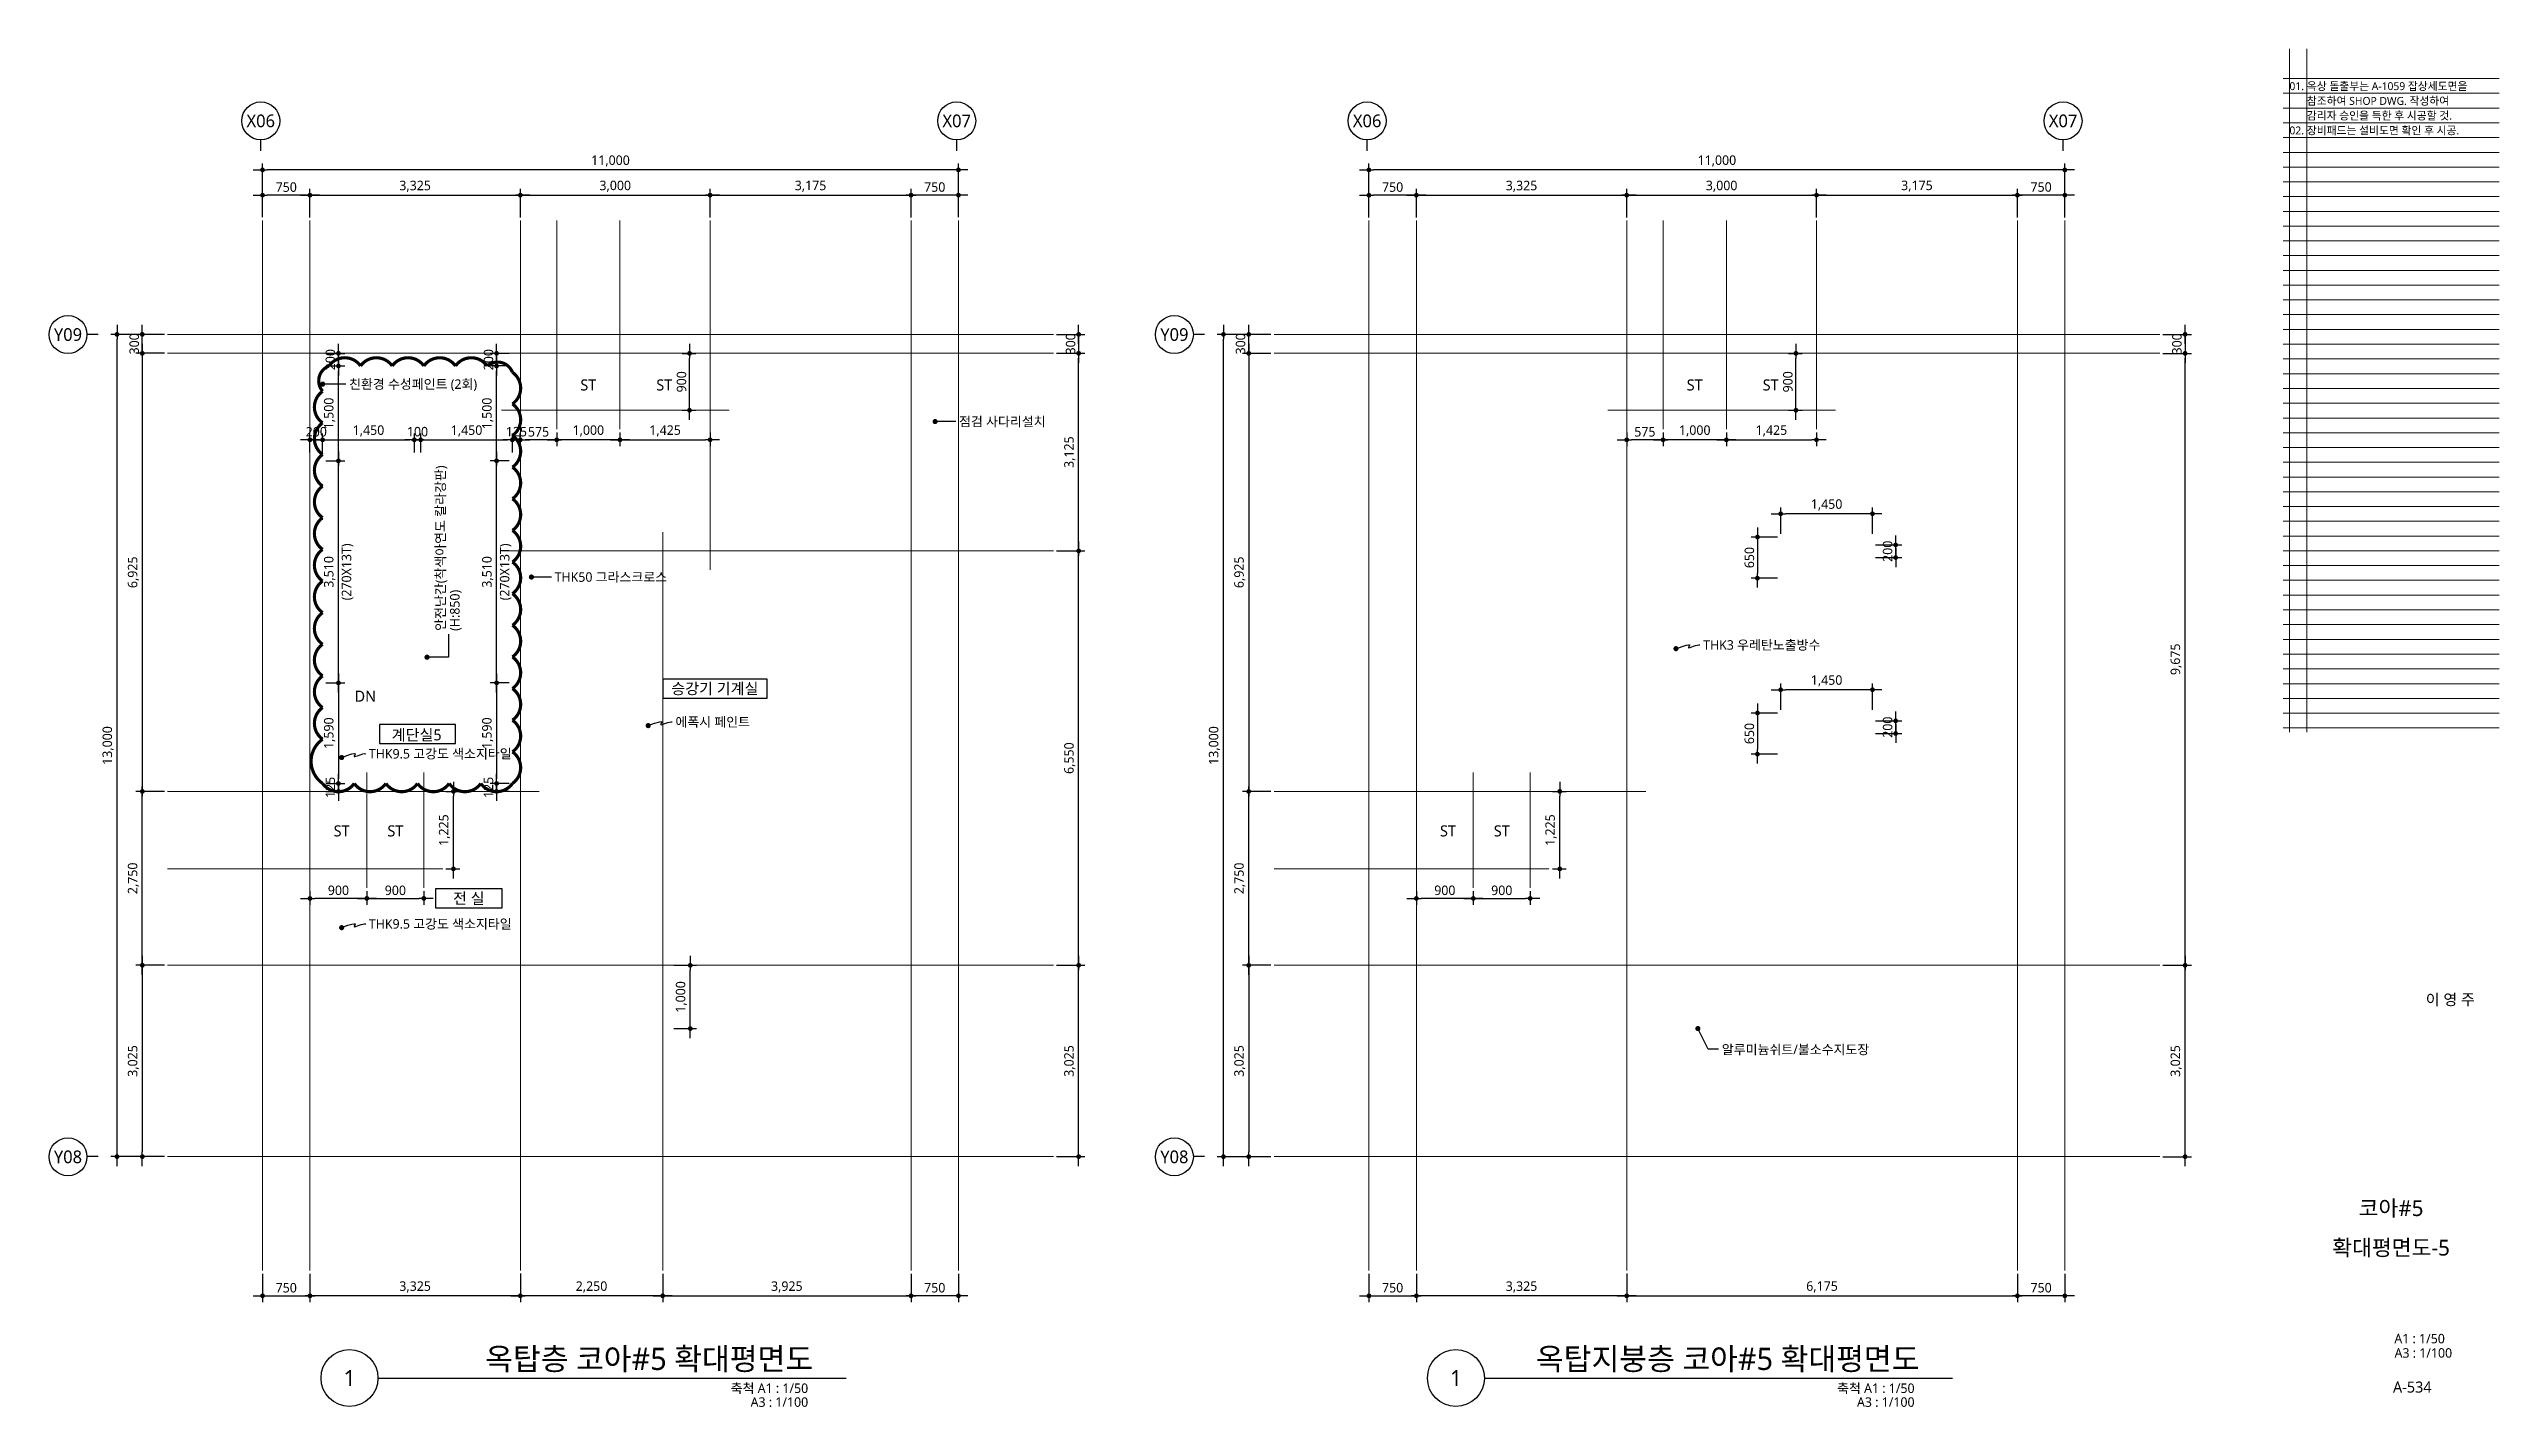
# Model space of a CAD drawing. Header units: millimetres. Extents: x 3320976 to 3527701, y 1183647 to 1243117.
# Drawn here: x 3488976 to 3527701, y 1221647 to 1243117 of the extents above; entities that cross this region are included whole.
import ezdxf
from ezdxf.enums import TextEntityAlignment as Align

# ---------------------------------------------------------------- set-up
doc = ezdxf.new("R2010")
doc.units = ezdxf.units.MM
doc.header["$MEASUREMENT"] = 0
doc.linetypes.add('CEN', pattern=[62, 60, -1, 0, -1])
doc.layers.get('0').update_dxf_attribs({"linetype": 'CONTINUOUS'})
for name, color, linetype, lineweight in [('A-AXIS-BUBL', 7, 'CONTINUOUS', 25), ('A-BORD-TEXT', 3, 'CONTINUOUS', 25), ('A-CNTL', 1, 'CEN', 15), ('A-DIMS', 7, 'CONTINUOUS', 25), ('A-MKXS-LEAD', 7, 'CONTINUOUS', 25), ('A-MKXS-TEXT1', 3, 'CONTINUOUS', 25), ('A-MKXX-NAME', 3, 'CONTINUOUS', 25), ('A-MKXX-SYMB', 7, 'CONTINUOUS', 25), ('A-XXXX-SYMB', 7, 'CONTINUOUS', 25), ('A-XXXX-TXT1', 3, 'CONTINUOUS', 25), ('A-XXXX-TXT2', 3, 'CONTINUOUS', 25), ('REV-202205', 20, 'CONTINUOUS', 25)]:
    doc.layers.add(name, color=color, linetype=linetype, lineweight=lineweight)
doc.layers.add('A-XXXX-NPLT', color=144, linetype='CONTINUOUS', lineweight=15, plot=False)
doc.styles.add('HY울릉도L', font='')
doc.styles.add('맑은 고딕', font='malgun.ttf')
doc.styles.add('맑은고딕', font='malgun.ttf')
doc.styles.get('HY울릉도L').set_extended_font_data('HYwulM')
doc.dimstyles.new('CDIM', dxfattribs={"dimtxt": 3, "dimasz": 1.5, "dimexe": 2, "dimexo": 1, "dimgap": 1, "dimtad": 1, "dimdec": 0, "dimrnd": 0.5, "dimzin": 0, "dimdsep": 32, "dimlunit": 6, "dimtxsty": 'HY울릉도L', "dimblk1": '_CIDOT', "dimblk2": '_CIDOT', "dimsah": 1, "dimcen": 5.5, "dimclrd": 2, "dimclre": 2, "dimclrt": 7, "dimadec": 0, "dimazin": 0, "dimtfac": 1, "dimtdec": 0, "dimtix": 1, "dimtmove": 2, "dimatfit": 1, "dimldrblk": '_CIDOT', "dimfxl": 1, "dimtolj": 1, "dimtzin": 0, "dimlwd": -1, "dimarcsym": 0})

msp = doc.modelspace()

# ---------------------------------------------------------------- texts
at = {"layer": 'A-BORD-TEXT', "style": '맑은고딕'}
for s, height, p in [('이 영 주', 175, (3527320.6, 1228001.5)), ('A1 : 1/50', 150, (3526845.7, 1222653.9)), ('A3 : 1/100', 150, (3526960.7, 1222427.1)), ('A-534', 175, (3526636, 1221875.3))]:
    msp.add_text(s, height=height, dxfattribs=at).set_placement(p, align=Align.RIGHT)
for s, p in [('코아#5', (3525995, 1224791.7)), ('확대평면도-5', (3525995, 1224166.7))]:
    msp.add_text(s, height=250, dxfattribs=at).set_placement(p, align=Align.MIDDLE_CENTER)
at = {"layer": 'A-MKXS-TEXT1', "style": '맑은고딕'}
for s, p in [('친환경 수성페인트 (2회)', (3493718.5, 1237818.6)), ('점검 사다리설치', (3503360.7, 1237226.9)), ('THK50 그라스크로스', (3496968.5, 1234768.6)), ('THK3 우레탄노출방수', (3515121.6, 1233695)), ('에폭시 페인트', (3498877, 1232478.4)), ('THK9.5 고강도 색소지타일', (3494031.7, 1231974.9)), ('THK9.5 고강도 색소지타일', (3494031.7, 1229284.8)), ('알루미늄쉬트/불소수지도장', (3515416.9, 1227299))]:
    msp.add_text(s, height=150, dxfattribs=at).set_placement(p, align=Align.MIDDLE_LEFT)
for s, p in [('안전난간(착색아연도 칼라강판)', (3495163.1, 1233917.4)), ('(H:850)', (3495390.6, 1233917.4))]:
    msp.add_text(s, height=150, rotation=90, dxfattribs=at).set_placement(p, align=Align.MIDDLE_LEFT)
at = {"layer": 'A-MKXX-NAME', "style": '맑은고딕'}
for s, p in [('ST', (3497501.3, 1237805.4)), ('ST', (3498701.3, 1237805.4)), ('ST', (3514988.8, 1237805.4)), ('ST', (3516188.8, 1237805.4)), ('승강기 기계실', (3499501.3, 1233005.4)), ('DN', (3493976.3, 1232884.5)), ('계단실5', (3494787.7, 1232273.9)), ('ST', (3493601.3, 1230755.4)), ('ST', (3494451.3, 1230755.4)), ('ST', (3511088.8, 1230755.4)), ('ST', (3511938.8, 1230755.4)), ('전 실', (3495611.9, 1229687.9))]:
    msp.add_text(s, height=175, dxfattribs=at).set_placement(p, align=Align.MIDDLE_CENTER)
at = {"layer": 'A-XXXX-TXT1', "style": '맑은고딕'}
for s, p in [('옥탑층 코아#5 확대평면도', (3501054.3, 1222128.1)), ('옥탑지붕층 코아#5 확대평면도', (3518541.8, 1222128.1))]:
    msp.add_text(s, height=350, dxfattribs=at).set_placement(p, align=Align.BOTTOM_RIGHT)
for p in [(3493726.3, 1222105.4), (3511213.8, 1222105.4)]:
    msp.add_text('1', height=250, dxfattribs=at).set_placement(p, align=Align.MIDDLE)
for s, p in [('축척 A1 : 1/50', (3500976.4, 1222019.3)), ('A3 : 1/100', (3500976.4, 1221800.4)), ('축척 A1 : 1/50', (3518463.9, 1222019.3)), ('A3 : 1/100', (3518463.9, 1221800.4))]:
    msp.add_text(s, height=150, dxfattribs=at).set_placement(p, align=Align.TOP_RIGHT)
at = {"layer": 'A-XXXX-TXT2', "ltscale": 0.2, "style": '맑은고딕'}
for s, p in [('X06', (3509810.9, 1241980.4)), ('X07', (3520810.9, 1241980.4)), ('Y09', (3506763.8, 1238602.5)), ('Y08', (3506763.8, 1225602.5))]:
    msp.add_text(s, height=200, dxfattribs=at).set_placement(p, align=Align.MIDDLE)

# ---------------------------------------------------------------- blocks, each defined once
blk = doc.blocks.new('_CIDOT')
at = {"color": 0, "linetype": 'ByBlock'}
blk.add_line((2, 0), (-1, 0), dxfattribs=at)
at = {"color": 0, "linetype": 'ByBlock', "const_width": 0.5}
blk.add_lwpolyline([(-0.25, 0, 1), (0.25, 0, 1)], format="xyb", close=True, dxfattribs=at)
blk = doc.blocks.new('*D137')
at = {"layer": 'A-DIMS', "lineweight": -2, "transparency": 16777216}
for p, q in [((-10975, 14850), (-10975, 15700)), ((25, 14850), (25, 15700))]:
    blk.add_line(p, q, dxfattribs=at)
at = {"layer": 'A-DIMS', "transparency": 16777216}
blk.add_line((-50, 15600), (-10900, 15600), dxfattribs=at)
at = {"layer": 'A-DIMS', "transparency": 16777216, "xscale": 75, "yscale": 75, "zscale": 75, "rotation": 180}
blk.add_blockref('_CIDOT', (-10975, 15600), dxfattribs=at)
at = {"layer": 'A-DIMS', "transparency": 16777216, "xscale": 75, "yscale": 75, "zscale": 75}
blk.add_blockref('_CIDOT', (25, 15600), dxfattribs=at)
at = {"layer": 'A-DIMS', "color": 3, "transparency": 16777216, "insert": (-5475, 15740), "char_height": 150, "attachment_point": 5, "style": '맑은고딕'}
blk.add_mtext('\\A1;11,000', dxfattribs=at)
blk = doc.blocks.new('*D138')
at = {"layer": 'A-DIMS', "lineweight": -2, "transparency": 16777216}
for p, q in [((-10975, 14850), (-10975, 15300)), ((-10225, 14849), (-10225, 15300))]:
    blk.add_line(p, q, dxfattribs=at)
at = {"layer": 'A-DIMS', "transparency": 16777216}
blk.add_line((-10300, 15200), (-10900, 15200), dxfattribs=at)
at = {"layer": 'A-DIMS', "transparency": 16777216, "xscale": 75, "yscale": 75, "zscale": 75, "rotation": 180}
blk.add_blockref('_CIDOT', (-10975, 15200), dxfattribs=at)
at = {"layer": 'A-DIMS', "transparency": 16777216, "xscale": 75, "yscale": 75, "zscale": 75}
blk.add_blockref('_CIDOT', (-10225, 15200), dxfattribs=at)
at = {"layer": 'A-DIMS', "color": 3, "transparency": 16777216, "insert": (-10600, 15327), "char_height": 150, "attachment_point": 5, "style": '맑은고딕'}
blk.add_mtext('\\A1;750', dxfattribs=at)
blk = doc.blocks.new('*D139')
at = {"layer": 'A-DIMS', "lineweight": -2, "transparency": 16777216}
for p, q in [((-12525, 13000), (-13375, 13000)), ((-12525, 0), (-13375, 0))]:
    blk.add_line(p, q, dxfattribs=at)
at = {"layer": 'A-DIMS', "transparency": 16777216}
blk.add_line((-13275, 75), (-13275, 12925), dxfattribs=at)
at = {"layer": 'A-DIMS', "transparency": 16777216, "xscale": 75, "yscale": 75, "zscale": 75}
for p, rotation in [((-13275, 13000), 90), ((-13275, 0), 270)]:
    blk.add_blockref('_CIDOT', p, dxfattribs=dict(at, rotation=rotation))
at = {"layer": 'A-DIMS', "color": 3, "transparency": 16777216, "insert": (-13415, 6500), "char_height": 150, "attachment_point": 5, "rotation": 90, "style": '맑은고딕'}
blk.add_mtext('\\A1;13,000', dxfattribs=at)
blk = doc.blocks.new('*D140')
at = {"layer": 'A-DIMS', "lineweight": -2, "transparency": 16777216}
for p, q in [((-12525, 13000), (-12975, 13000)), ((-12525, 12700), (-12975, 12700))]:
    blk.add_line(p, q, dxfattribs=at)
at = {"layer": 'A-DIMS', "transparency": 16777216}
for p, q in [((-12875, 13075), (-12875, 13150)), ((-12875, 12700), (-12875, 13000)), ((-12875, 12625), (-12875, 12550))]:
    blk.add_line(p, q, dxfattribs=at)
at = {"layer": 'A-DIMS', "transparency": 16777216, "xscale": 75, "yscale": 75, "zscale": 75}
for p, rotation in [((-12875, 13000), 270), ((-12875, 12700), 90)]:
    blk.add_blockref('_CIDOT', p, dxfattribs=dict(at, rotation=rotation))
at = {"layer": 'A-DIMS', "color": 3, "transparency": 16777216, "insert": (-13002, 12850), "char_height": 150, "attachment_point": 5, "rotation": 90, "style": '맑은고딕'}
blk.add_mtext('\\A1;300', dxfattribs=at)
blk = doc.blocks.new('*D141')
at = {"layer": 'A-DIMS', "lineweight": -2, "transparency": 16777216}
for p, q in [((1575, 9575), (2025, 9575)), ((1575, 3025), (2025, 3025))]:
    blk.add_line(p, q, dxfattribs=at)
at = {"layer": 'A-DIMS', "transparency": 16777216}
blk.add_line((1925, 3100), (1925, 9500), dxfattribs=at)
at = {"layer": 'A-DIMS', "transparency": 16777216, "xscale": 75, "yscale": 75, "zscale": 75}
for p, rotation in [((1925, 9575), 90), ((1925, 3025), 270)]:
    blk.add_blockref('_CIDOT', p, dxfattribs=dict(at, rotation=rotation))
at = {"layer": 'A-DIMS', "color": 3, "transparency": 16777216, "insert": (1785, 6300), "char_height": 150, "attachment_point": 5, "rotation": 90, "style": '맑은고딕'}
blk.add_mtext('\\A1;6,550', dxfattribs=at)
blk = doc.blocks.new('*D142')
at = {"layer": 'A-DIMS', "lineweight": -2, "transparency": 16777216}
for p, q in [((1575, 3025), (2025, 3025)), ((1575, 0), (2025, 0))]:
    blk.add_line(p, q, dxfattribs=at)
at = {"layer": 'A-DIMS', "transparency": 16777216}
blk.add_line((1925, 75), (1925, 2950), dxfattribs=at)
at = {"layer": 'A-DIMS', "transparency": 16777216, "xscale": 75, "yscale": 75, "zscale": 75}
for p, rotation in [((1925, 3025), 90), ((1925, 0), 270)]:
    blk.add_blockref('_CIDOT', p, dxfattribs=dict(at, rotation=rotation))
at = {"layer": 'A-DIMS', "color": 3, "transparency": 16777216, "insert": (1785, 1512), "char_height": 150, "attachment_point": 5, "rotation": 90, "style": '맑은고딕'}
blk.add_mtext('\\A1;3,025', dxfattribs=at)
blk = doc.blocks.new('*D143')
at = {"layer": 'A-DIMS', "lineweight": -2, "transparency": 16777216}
for p, q in [((-725, -1850), (-725, -2300)), ((25, -1850), (25, -2300))]:
    blk.add_line(p, q, dxfattribs=at)
at = {"layer": 'A-DIMS', "transparency": 16777216}
blk.add_line((-50, -2200), (-650, -2200), dxfattribs=at)
at = {"layer": 'A-DIMS', "transparency": 16777216, "xscale": 75, "yscale": 75, "zscale": 75, "rotation": 180}
blk.add_blockref('_CIDOT', (-725, -2200), dxfattribs=at)
at = {"layer": 'A-DIMS', "transparency": 16777216, "xscale": 75, "yscale": 75, "zscale": 75}
blk.add_blockref('_CIDOT', (25, -2200), dxfattribs=at)
at = {"layer": 'A-DIMS', "color": 3, "transparency": 16777216, "insert": (-350, -2073), "char_height": 150, "attachment_point": 5, "style": '맑은고딕'}
blk.add_mtext('\\A1;750', dxfattribs=at)
blk = doc.blocks.new('*D144')
at = {"layer": 'A-DIMS', "lineweight": -2, "transparency": 16777216}
for p, q in [((-6900, -1849), (-6900, -2300)), ((-4650, -1851), (-4650, -2300))]:
    blk.add_line(p, q, dxfattribs=at)
at = {"layer": 'A-DIMS', "transparency": 16777216}
blk.add_line((-4725, -2200), (-6825, -2200), dxfattribs=at)
at = {"layer": 'A-DIMS', "transparency": 16777216, "xscale": 75, "yscale": 75, "zscale": 75, "rotation": 180}
blk.add_blockref('_CIDOT', (-6900, -2200), dxfattribs=at)
at = {"layer": 'A-DIMS', "transparency": 16777216, "xscale": 75, "yscale": 75, "zscale": 75}
blk.add_blockref('_CIDOT', (-4650, -2200), dxfattribs=at)
at = {"layer": 'A-DIMS', "color": 3, "transparency": 16777216, "insert": (-5775, -2060), "char_height": 150, "attachment_point": 5, "style": '맑은고딕'}
blk.add_mtext('\\A1;2,250', dxfattribs=at)
blk = doc.blocks.new('*D145')
at = {"layer": 'A-DIMS', "lineweight": -2, "transparency": 16777216}
for p, q in [((-10975, -1850), (-10975, -2300)), ((-10225, -1851), (-10225, -2300))]:
    blk.add_line(p, q, dxfattribs=at)
at = {"layer": 'A-DIMS', "transparency": 16777216}
blk.add_line((-10900, -2200), (-10300, -2200), dxfattribs=at)
at = {"layer": 'A-DIMS', "transparency": 16777216, "xscale": 75, "yscale": 75, "zscale": 75, "rotation": 180}
blk.add_blockref('_CIDOT', (-10975, -2200), dxfattribs=at)
at = {"layer": 'A-DIMS', "transparency": 16777216, "xscale": 75, "yscale": 75, "zscale": 75}
blk.add_blockref('_CIDOT', (-10225, -2200), dxfattribs=at)
at = {"layer": 'A-DIMS', "color": 3, "transparency": 16777216, "insert": (-10600, -2073), "char_height": 150, "attachment_point": 5, "style": '맑은고딕'}
blk.add_mtext('\\A1;750', dxfattribs=at)
blk = doc.blocks.new('*D146')
at = {"layer": 'A-DIMS', "lineweight": -2, "transparency": 16777216}
for p, q in [((-10225, -1851), (-10225, -2300)), ((-6900, -1849), (-6900, -2300))]:
    blk.add_line(p, q, dxfattribs=at)
at = {"layer": 'A-DIMS', "transparency": 16777216}
blk.add_line((-6975, -2200), (-10150, -2200), dxfattribs=at)
at = {"layer": 'A-DIMS', "transparency": 16777216, "xscale": 75, "yscale": 75, "zscale": 75, "rotation": 180}
blk.add_blockref('_CIDOT', (-10225, -2200), dxfattribs=at)
at = {"layer": 'A-DIMS', "transparency": 16777216, "xscale": 75, "yscale": 75, "zscale": 75}
blk.add_blockref('_CIDOT', (-6900, -2200), dxfattribs=at)
at = {"layer": 'A-DIMS', "color": 3, "transparency": 16777216, "insert": (-8563, -2060), "char_height": 150, "attachment_point": 5, "style": '맑은고딕'}
blk.add_mtext('\\A1;3,325', dxfattribs=at)
blk = doc.blocks.new('*D147')
at = {"layer": 'A-DIMS', "lineweight": -2, "transparency": 16777216}
for p, q in [((1575, 13000), (2025, 13000)), ((1575, 12700), (2025, 12700))]:
    blk.add_line(p, q, dxfattribs=at)
at = {"layer": 'A-DIMS', "transparency": 16777216}
for p, q in [((1925, 13075), (1925, 13150)), ((1925, 13000), (1925, 12700)), ((1925, 12625), (1925, 12550))]:
    blk.add_line(p, q, dxfattribs=at)
at = {"layer": 'A-DIMS', "transparency": 16777216, "xscale": 75, "yscale": 75, "zscale": 75}
for p, rotation in [((1925, 13000), 270), ((1925, 12700), 90)]:
    blk.add_blockref('_CIDOT', p, dxfattribs=dict(at, rotation=rotation))
at = {"layer": 'A-DIMS', "color": 3, "transparency": 16777216, "insert": (1798, 12850), "char_height": 150, "attachment_point": 5, "rotation": 90, "style": '맑은고딕'}
blk.add_mtext('\\A1;300', dxfattribs=at)
blk = doc.blocks.new('*D148')
at = {"layer": 'A-DIMS', "lineweight": -2, "transparency": 16777216}
for p, q in [((1575, 12700), (2025, 12700)), ((1575, 9575), (2025, 9575))]:
    blk.add_line(p, q, dxfattribs=at)
at = {"layer": 'A-DIMS', "transparency": 16777216}
blk.add_line((1925, 9650), (1925, 12625), dxfattribs=at)
at = {"layer": 'A-DIMS', "transparency": 16777216, "xscale": 75, "yscale": 75, "zscale": 75}
for p, rotation in [((1925, 12700), 90), ((1925, 9575), 270)]:
    blk.add_blockref('_CIDOT', p, dxfattribs=dict(at, rotation=rotation))
at = {"layer": 'A-DIMS', "color": 3, "transparency": 16777216, "insert": (1785, 11138), "char_height": 150, "attachment_point": 5, "rotation": 90, "style": '맑은고딕'}
blk.add_mtext('\\A1;3,125', dxfattribs=at)
blk = doc.blocks.new('*D129')
at = {"layer": 'A-DIMS', "lineweight": -2, "transparency": 16777216}
for p, q in [((-725, 14849), (-725, 15301)), ((25, 14850), (25, 15301))]:
    blk.add_line(p, q, dxfattribs=at)
at = {"layer": 'A-DIMS', "transparency": 16777216}
blk.add_line((-50, 15201), (-650, 15201), dxfattribs=at)
at = {"layer": 'A-DIMS', "transparency": 16777216, "xscale": 75, "yscale": 75, "zscale": 75, "rotation": 180}
blk.add_blockref('_CIDOT', (-725, 15201), dxfattribs=at)
at = {"layer": 'A-DIMS', "transparency": 16777216, "xscale": 75, "yscale": 75, "zscale": 75}
blk.add_blockref('_CIDOT', (25, 15201), dxfattribs=at)
at = {"layer": 'A-DIMS', "color": 3, "transparency": 16777216, "insert": (-350, 15328), "char_height": 150, "attachment_point": 5, "style": '맑은고딕'}
blk.add_mtext('\\A1;750', dxfattribs=at)
blk = doc.blocks.new('*D130')
at = {"layer": 'A-DIMS', "lineweight": -2, "transparency": 16777216}
for p, q in [((-3900, 14849), (-3900, 15301)), ((-725, 14849), (-725, 15301))]:
    blk.add_line(p, q, dxfattribs=at)
at = {"layer": 'A-DIMS', "transparency": 16777216}
blk.add_line((-3825, 15201), (-800, 15201), dxfattribs=at)
at = {"layer": 'A-DIMS', "transparency": 16777216, "xscale": 75, "yscale": 75, "zscale": 75, "rotation": 180}
blk.add_blockref('_CIDOT', (-3900, 15201), dxfattribs=at)
at = {"layer": 'A-DIMS', "transparency": 16777216, "xscale": 75, "yscale": 75, "zscale": 75}
blk.add_blockref('_CIDOT', (-725, 15201), dxfattribs=at)
at = {"layer": 'A-DIMS', "color": 3, "transparency": 16777216, "insert": (-2313, 15341), "char_height": 150, "attachment_point": 5, "style": '맑은고딕'}
blk.add_mtext('\\A1;3,175', dxfattribs=at)
blk = doc.blocks.new('*D131')
at = {"layer": 'A-DIMS', "lineweight": -2, "transparency": 16777216}
for p, q in [((-10225, 14849), (-10225, 15300)), ((-6900, 14849), (-6900, 15300))]:
    blk.add_line(p, q, dxfattribs=at)
at = {"layer": 'A-DIMS', "transparency": 16777216}
blk.add_line((-10150, 15200), (-6975, 15200), dxfattribs=at)
at = {"layer": 'A-DIMS', "transparency": 16777216, "xscale": 75, "yscale": 75, "zscale": 75, "rotation": 180}
blk.add_blockref('_CIDOT', (-10225, 15200), dxfattribs=at)
at = {"layer": 'A-DIMS', "transparency": 16777216, "xscale": 75, "yscale": 75, "zscale": 75}
blk.add_blockref('_CIDOT', (-6900, 15200), dxfattribs=at)
at = {"layer": 'A-DIMS', "color": 3, "transparency": 16777216, "insert": (-8563, 15340), "char_height": 150, "attachment_point": 5, "style": '맑은고딕'}
blk.add_mtext('\\A1;3,325', dxfattribs=at)
blk = doc.blocks.new('*D132')
at = {"layer": 'A-DIMS', "lineweight": -2, "transparency": 16777216}
for p, q in [((-6900, 14849), (-6900, 15301)), ((-3900, 14851), (-3900, 15301))]:
    blk.add_line(p, q, dxfattribs=at)
at = {"layer": 'A-DIMS', "transparency": 16777216}
blk.add_line((-6825, 15201), (-3975, 15201), dxfattribs=at)
at = {"layer": 'A-DIMS', "transparency": 16777216, "xscale": 75, "yscale": 75, "zscale": 75, "rotation": 180}
blk.add_blockref('_CIDOT', (-6900, 15201), dxfattribs=at)
at = {"layer": 'A-DIMS', "transparency": 16777216, "xscale": 75, "yscale": 75, "zscale": 75}
blk.add_blockref('_CIDOT', (-3900, 15201), dxfattribs=at)
at = {"layer": 'A-DIMS', "color": 3, "transparency": 16777216, "insert": (-5400, 15341), "char_height": 150, "attachment_point": 5, "style": '맑은고딕'}
blk.add_mtext('\\A1;3,000', dxfattribs=at)
blk = doc.blocks.new('*D133')
at = {"layer": 'A-DIMS', "lineweight": -2, "transparency": 16777216}
for p, q in [((-12525, 12700), (-12975, 12700)), ((-12525, 5775), (-12975, 5775))]:
    blk.add_line(p, q, dxfattribs=at)
at = {"layer": 'A-DIMS', "transparency": 16777216}
blk.add_line((-12875, 12625), (-12875, 5850), dxfattribs=at)
at = {"layer": 'A-DIMS', "transparency": 16777216, "xscale": 75, "yscale": 75, "zscale": 75}
for p, rotation in [((-12875, 12700), 90), ((-12875, 5775), 270)]:
    blk.add_blockref('_CIDOT', p, dxfattribs=dict(at, rotation=rotation))
at = {"layer": 'A-DIMS', "color": 3, "transparency": 16777216, "insert": (-13015, 9238), "char_height": 150, "attachment_point": 5, "rotation": 90, "style": '맑은고딕'}
blk.add_mtext('\\A1;6,925', dxfattribs=at)
blk = doc.blocks.new('*D134')
at = {"layer": 'A-DIMS', "lineweight": -2, "transparency": 16777216}
for p, q in [((-12525, 3025), (-12975, 3025)), ((-12525, 0), (-12975, 0))]:
    blk.add_line(p, q, dxfattribs=at)
at = {"layer": 'A-DIMS', "transparency": 16777216}
blk.add_line((-12875, 2950), (-12875, 75), dxfattribs=at)
at = {"layer": 'A-DIMS', "transparency": 16777216, "xscale": 75, "yscale": 75, "zscale": 75}
for p, rotation in [((-12875, 3025), 90), ((-12875, 0), 270)]:
    blk.add_blockref('_CIDOT', p, dxfattribs=dict(at, rotation=rotation))
at = {"layer": 'A-DIMS', "color": 3, "transparency": 16777216, "insert": (-13015, 1512), "char_height": 150, "attachment_point": 5, "rotation": 90, "style": '맑은고딕'}
blk.add_mtext('\\A1;3,025', dxfattribs=at)
blk = doc.blocks.new('*D135')
at = {"layer": 'A-DIMS', "lineweight": -2, "transparency": 16777216}
for p, q in [((-12525, 5775), (-12975, 5775)), ((-12525, 3025), (-12975, 3025))]:
    blk.add_line(p, q, dxfattribs=at)
at = {"layer": 'A-DIMS', "transparency": 16777216}
blk.add_line((-12875, 3100), (-12875, 5700), dxfattribs=at)
at = {"layer": 'A-DIMS', "transparency": 16777216, "xscale": 75, "yscale": 75, "zscale": 75}
for p, rotation in [((-12875, 5775), 90), ((-12875, 3025), 270)]:
    blk.add_blockref('_CIDOT', p, dxfattribs=dict(at, rotation=rotation))
at = {"layer": 'A-DIMS', "color": 3, "transparency": 16777216, "insert": (-13015, 4400), "char_height": 150, "attachment_point": 5, "rotation": 90, "style": '맑은고딕'}
blk.add_mtext('\\A1;2,750', dxfattribs=at)
blk = doc.blocks.new('*D136')
at = {"layer": 'A-DIMS', "lineweight": -2, "transparency": 16777216}
for p, q in [((-4650, -1851), (-4650, -2300)), ((-725, -1850), (-725, -2300))]:
    blk.add_line(p, q, dxfattribs=at)
at = {"layer": 'A-DIMS', "transparency": 16777216}
blk.add_line((-4575, -2200), (-800, -2200), dxfattribs=at)
at = {"layer": 'A-DIMS', "transparency": 16777216, "xscale": 75, "yscale": 75, "zscale": 75, "rotation": 180}
blk.add_blockref('_CIDOT', (-4650, -2200), dxfattribs=at)
at = {"layer": 'A-DIMS', "transparency": 16777216, "xscale": 75, "yscale": 75, "zscale": 75}
blk.add_blockref('_CIDOT', (-725, -2200), dxfattribs=at)
at = {"layer": 'A-DIMS', "color": 3, "transparency": 16777216, "insert": (-2688, -2060), "char_height": 150, "attachment_point": 5, "style": '맑은고딕'}
blk.add_mtext('\\A1;3,925', dxfattribs=at)
blk = doc.blocks.new('*D100')
at = {"layer": 'A-DIMS', "lineweight": -2, "transparency": 16777216}
for p, q in [((3494001, 1229805), (3494001, 1229588)), ((3494901, 1229805), (3494901, 1229588))]:
    blk.add_line(p, q, dxfattribs=at)
at = {"layer": 'A-DIMS', "transparency": 16777216}
blk.add_line((3494076, 1229688), (3494826, 1229688), dxfattribs=at)
at = {"layer": 'A-DIMS', "transparency": 16777216, "xscale": 75, "yscale": 75, "zscale": 75, "rotation": 180}
blk.add_blockref('_CIDOT', (3494001, 1229688), dxfattribs=at)
at = {"layer": 'A-DIMS', "transparency": 16777216, "xscale": 75, "yscale": 75, "zscale": 75}
blk.add_blockref('_CIDOT', (3494901, 1229688), dxfattribs=at)
at = {"layer": 'A-DIMS', "color": 3, "transparency": 16777216, "insert": (3494451, 1229815), "char_height": 150, "attachment_point": 5, "style": '맑은고딕'}
blk.add_mtext('\\A1;900', dxfattribs=at)
blk = doc.blocks.new('*D101')
at = {"layer": 'A-DIMS', "lineweight": -2, "transparency": 16777216}
for p, q in [((3493101, 1229805), (3493101, 1229588)), ((3494001, 1229805), (3494001, 1229588))]:
    blk.add_line(p, q, dxfattribs=at)
at = {"layer": 'A-DIMS', "transparency": 16777216}
blk.add_line((3493926, 1229688), (3493176, 1229688), dxfattribs=at)
at = {"layer": 'A-DIMS', "transparency": 16777216, "xscale": 75, "yscale": 75, "zscale": 75, "rotation": 180}
blk.add_blockref('_CIDOT', (3493101, 1229688), dxfattribs=at)
at = {"layer": 'A-DIMS', "transparency": 16777216, "xscale": 75, "yscale": 75, "zscale": 75}
blk.add_blockref('_CIDOT', (3494001, 1229688), dxfattribs=at)
at = {"layer": 'A-DIMS', "color": 3, "transparency": 16777216, "insert": (3493551, 1229815), "char_height": 150, "attachment_point": 5, "style": '맑은고딕'}
blk.add_mtext('\\A1;900', dxfattribs=at)
blk = doc.blocks.new('*D102')
at = {"layer": 'A-DIMS', "lineweight": -2, "transparency": 16777216}
for p, q in [((3495251, 1231380), (3495469, 1231380)), ((3495251, 1230155), (3495469, 1230155))]:
    blk.add_line(p, q, dxfattribs=at)
at = {"layer": 'A-DIMS', "transparency": 16777216}
blk.add_line((3495369, 1230230), (3495369, 1231305), dxfattribs=at)
at = {"layer": 'A-DIMS', "transparency": 16777216, "xscale": 75, "yscale": 75, "zscale": 75}
for p, rotation in [((3495369, 1231380), 90), ((3495369, 1230155), 270)]:
    blk.add_blockref('_CIDOT', p, dxfattribs=dict(at, rotation=rotation))
at = {"layer": 'A-DIMS', "color": 3, "transparency": 16777216, "insert": (3495228, 1230768), "char_height": 150, "attachment_point": 5, "rotation": 90, "style": '맑은고딕'}
blk.add_mtext('\\A1;1,225', dxfattribs=at)
blk = doc.blocks.new('*D103')
at = {"layer": 'A-DIMS', "lineweight": -2, "transparency": 16777216}
for p, q in [((3498001, 1237055), (3498001, 1236838)), ((3499426, 1237055), (3499426, 1236838))]:
    blk.add_line(p, q, dxfattribs=at)
at = {"layer": 'A-DIMS', "transparency": 16777216}
blk.add_line((3498076, 1236938), (3499351, 1236938), dxfattribs=at)
at = {"layer": 'A-DIMS', "transparency": 16777216, "xscale": 75, "yscale": 75, "zscale": 75, "rotation": 180}
blk.add_blockref('_CIDOT', (3498001, 1236938), dxfattribs=at)
at = {"layer": 'A-DIMS', "transparency": 16777216, "xscale": 75, "yscale": 75, "zscale": 75}
blk.add_blockref('_CIDOT', (3499426, 1236938), dxfattribs=at)
at = {"layer": 'A-DIMS', "color": 3, "transparency": 16777216, "insert": (3498714, 1237078), "char_height": 150, "attachment_point": 5, "style": '맑은고딕'}
blk.add_mtext('\\A1;1,425', dxfattribs=at)
blk = doc.blocks.new('*D104')
at = {"layer": 'A-DIMS', "lineweight": -2, "transparency": 16777216}
for p, q in [((3497001, 1237055), (3497001, 1236838)), ((3498001, 1237055), (3498001, 1236838))]:
    blk.add_line(p, q, dxfattribs=at)
at = {"layer": 'A-DIMS', "transparency": 16777216}
blk.add_line((3497926, 1236938), (3497076, 1236938), dxfattribs=at)
at = {"layer": 'A-DIMS', "transparency": 16777216, "xscale": 75, "yscale": 75, "zscale": 75, "rotation": 180}
blk.add_blockref('_CIDOT', (3497001, 1236938), dxfattribs=at)
at = {"layer": 'A-DIMS', "transparency": 16777216, "xscale": 75, "yscale": 75, "zscale": 75}
blk.add_blockref('_CIDOT', (3498001, 1236938), dxfattribs=at)
at = {"layer": 'A-DIMS', "color": 3, "transparency": 16777216, "insert": (3497501, 1237078), "char_height": 150, "attachment_point": 5, "style": '맑은고딕'}
blk.add_mtext('\\A1;1,000', dxfattribs=at)
blk = doc.blocks.new('*D105')
at = {"layer": 'A-DIMS', "lineweight": -2, "transparency": 16777216}
for p, q in [((3496426, 1237055), (3496426, 1236838)), ((3497001, 1237055), (3497001, 1236838))]:
    blk.add_line(p, q, dxfattribs=at)
at = {"layer": 'A-DIMS', "transparency": 16777216}
blk.add_line((3496926, 1236938), (3496501, 1236938), dxfattribs=at)
at = {"layer": 'A-DIMS', "transparency": 16777216, "xscale": 75, "yscale": 75, "zscale": 75, "rotation": 180}
blk.add_blockref('_CIDOT', (3496426, 1236938), dxfattribs=at)
at = {"layer": 'A-DIMS', "transparency": 16777216, "xscale": 75, "yscale": 75, "zscale": 75}
blk.add_blockref('_CIDOT', (3497001, 1236938), dxfattribs=at)
at = {"layer": 'A-DIMS', "color": 3, "transparency": 16777216, "insert": (3496714, 1237064), "char_height": 150, "attachment_point": 5, "style": '맑은고딕'}
blk.add_mtext('\\A1;575', dxfattribs=at)
blk = doc.blocks.new('*D106')
at = {"layer": 'A-DIMS', "lineweight": -2, "transparency": 16777216}
for p, q in [((3498984, 1238305), (3499201, 1238305)), ((3498984, 1237405), (3499201, 1237405))]:
    blk.add_line(p, q, dxfattribs=at)
at = {"layer": 'A-DIMS', "transparency": 16777216}
blk.add_line((3499101, 1237480), (3499101, 1238230), dxfattribs=at)
at = {"layer": 'A-DIMS', "transparency": 16777216, "xscale": 75, "yscale": 75, "zscale": 75}
for p, rotation in [((3499101, 1238305), 90), ((3499101, 1237405), 270)]:
    blk.add_blockref('_CIDOT', p, dxfattribs=dict(at, rotation=rotation))
at = {"layer": 'A-DIMS', "color": 3, "transparency": 16777216, "insert": (3498974, 1237855), "char_height": 150, "attachment_point": 5, "rotation": 90, "style": '맑은고딕'}
blk.add_mtext('\\A1;900', dxfattribs=at)
blk = doc.blocks.new('*D315')
at = {"layer": 'A-DIMS', "lineweight": -2, "transparency": 16777216}
for p, q in [((3494851, 1236738), (3494851, 1237038)), ((3496301, 1236738), (3496301, 1237038))]:
    blk.add_line(p, q, dxfattribs=at)
at = {"layer": 'A-DIMS', "transparency": 16777216}
blk.add_line((3494926, 1236938), (3496226, 1236938), dxfattribs=at)
at = {"layer": 'A-DIMS', "transparency": 16777216, "xscale": 75, "yscale": 75, "zscale": 75, "rotation": 180}
blk.add_blockref('_CIDOT', (3494851, 1236938), dxfattribs=at)
at = {"layer": 'A-DIMS', "transparency": 16777216, "xscale": 75, "yscale": 75, "zscale": 75}
blk.add_blockref('_CIDOT', (3496301, 1236938), dxfattribs=at)
at = {"layer": 'A-DIMS', "color": 3, "transparency": 16777216, "insert": (3495576, 1237078), "char_height": 150, "attachment_point": 5, "style": '맑은고딕'}
blk.add_mtext('\\A1;1,450', dxfattribs=at)
blk = doc.blocks.new('*D316')
at = {"layer": 'A-DIMS', "lineweight": -2, "transparency": 16777216}
for p, q in [((3496251, 1236605), (3495951, 1236605)), ((3496251, 1233095), (3495951, 1233095))]:
    blk.add_line(p, q, dxfattribs=at)
at = {"layer": 'A-DIMS', "transparency": 16777216}
blk.add_line((3496051, 1233170), (3496051, 1236530), dxfattribs=at)
at = {"layer": 'A-DIMS', "transparency": 16777216, "xscale": 75, "yscale": 75, "zscale": 75}
for p, rotation in [((3496051, 1236605), 90), ((3496051, 1233095), 270)]:
    blk.add_blockref('_CIDOT', p, dxfattribs=dict(at, rotation=rotation))
at = {"layer": 'A-DIMS', "color": 3, "transparency": 16777216, "char_height": 150, "attachment_point": 5, "rotation": 90, "style": '맑은고딕'}
for s, insert in [('\\A1;3,510', (3495911, 1234850)), ('\\A1;(270X13T)', (3496195, 1234850))]:
    blk.add_mtext(s, dxfattribs=dict(at, insert=insert))
blk = doc.blocks.new('*D317')
at = {"layer": 'A-DIMS', "lineweight": -2, "transparency": 16777216}
for p, q in [((3496251, 1233095), (3495951, 1233095)), ((3496251, 1231505), (3495951, 1231505))]:
    blk.add_line(p, q, dxfattribs=at)
at = {"layer": 'A-DIMS', "transparency": 16777216}
blk.add_line((3496051, 1233020), (3496051, 1231580), dxfattribs=at)
at = {"layer": 'A-DIMS', "transparency": 16777216, "xscale": 75, "yscale": 75, "zscale": 75}
for p, rotation in [((3496051, 1233095), 90), ((3496051, 1231505), 270)]:
    blk.add_blockref('_CIDOT', p, dxfattribs=dict(at, rotation=rotation))
at = {"layer": 'A-DIMS', "color": 3, "transparency": 16777216, "insert": (3495911, 1232300), "char_height": 150, "attachment_point": 5, "rotation": 90, "style": '맑은고딕'}
blk.add_mtext('\\A1;1,590', dxfattribs=at)
blk = doc.blocks.new('*D318')
at = {"layer": 'A-DIMS', "lineweight": -2, "transparency": 16777216}
for p, q in [((3496251, 1238105), (3495951, 1238105)), ((3496251, 1236605), (3495951, 1236605))]:
    blk.add_line(p, q, dxfattribs=at)
at = {"layer": 'A-DIMS', "transparency": 16777216}
blk.add_line((3496051, 1236680), (3496051, 1238030), dxfattribs=at)
at = {"layer": 'A-DIMS', "transparency": 16777216, "xscale": 75, "yscale": 75, "zscale": 75}
for p, rotation in [((3496051, 1238105), 90), ((3496051, 1236605), 270)]:
    blk.add_blockref('_CIDOT', p, dxfattribs=dict(at, rotation=rotation))
at = {"layer": 'A-DIMS', "color": 3, "transparency": 16777216, "insert": (3495911, 1237355), "char_height": 150, "attachment_point": 5, "rotation": 90, "style": '맑은고딕'}
blk.add_mtext('\\A1;1,500', dxfattribs=at)
blk = doc.blocks.new('*D319')
at = {"layer": 'A-DIMS', "transparency": 16777216}
for p, q in [((3496051, 1238380), (3496051, 1238455)), ((3496051, 1238105), (3496051, 1238305)), ((3496051, 1238030), (3496051, 1237955))]:
    blk.add_line(p, q, dxfattribs=at)
at = {"layer": 'A-DIMS', "lineweight": -2, "transparency": 16777216}
for p, q in [((3496251, 1238305), (3495951, 1238305)), ((3496251, 1238105), (3495951, 1238105))]:
    blk.add_line(p, q, dxfattribs=at)
at = {"layer": 'A-DIMS', "transparency": 16777216, "xscale": 75, "yscale": 75, "zscale": 75}
for p, rotation in [((3496051, 1238305), 270), ((3496051, 1238105), 90)]:
    blk.add_blockref('_CIDOT', p, dxfattribs=dict(at, rotation=rotation))
at = {"layer": 'A-DIMS', "color": 3, "transparency": 16777216, "insert": (3495924, 1238205), "char_height": 150, "attachment_point": 5, "rotation": 90, "style": '맑은고딕'}
blk.add_mtext('\\A1;200', dxfattribs=at)
blk = doc.blocks.new('*D320')
at = {"layer": 'A-DIMS', "lineweight": -2, "transparency": 16777216}
for p, q in [((3496251, 1231505), (3495951, 1231505)), ((3496251, 1231380), (3495951, 1231380))]:
    blk.add_line(p, q, dxfattribs=at)
at = {"layer": 'A-DIMS', "transparency": 16777216}
for p, q in [((3496051, 1231580), (3496051, 1231655)), ((3496051, 1231505), (3496051, 1231380)), ((3496051, 1231305), (3496051, 1231230))]:
    blk.add_line(p, q, dxfattribs=at)
at = {"layer": 'A-DIMS', "transparency": 16777216, "xscale": 75, "yscale": 75, "zscale": 75}
for p, rotation in [((3496051, 1231505), 270), ((3496051, 1231380), 90)]:
    blk.add_blockref('_CIDOT', p, dxfattribs=dict(at, rotation=rotation))
at = {"layer": 'A-DIMS', "color": 3, "transparency": 16777216, "insert": (3495923, 1231443), "char_height": 150, "attachment_point": 5, "rotation": 90, "style": '맑은고딕'}
blk.add_mtext('\\A1;125', dxfattribs=at)
blk = doc.blocks.new('*D321')
at = {"layer": 'A-DIMS', "lineweight": -2, "transparency": 16777216}
for p, q in [((3493351, 1236605), (3493651, 1236605)), ((3493351, 1233095), (3493651, 1233095))]:
    blk.add_line(p, q, dxfattribs=at)
at = {"layer": 'A-DIMS', "transparency": 16777216}
blk.add_line((3493551, 1233170), (3493551, 1236530), dxfattribs=at)
at = {"layer": 'A-DIMS', "transparency": 16777216, "xscale": 75, "yscale": 75, "zscale": 75}
for p, rotation in [((3493551, 1236605), 90), ((3493551, 1233095), 270)]:
    blk.add_blockref('_CIDOT', p, dxfattribs=dict(at, rotation=rotation))
at = {"layer": 'A-DIMS', "color": 3, "transparency": 16777216, "char_height": 150, "attachment_point": 5, "rotation": 90, "style": '맑은고딕'}
for s, insert in [('\\A1;3,510', (3493411, 1234850)), ('\\A1;(270X13T)', (3493695, 1234850))]:
    blk.add_mtext(s, dxfattribs=dict(at, insert=insert))
blk = doc.blocks.new('*D322')
at = {"layer": 'A-DIMS', "lineweight": -2, "transparency": 16777216}
for p, q in [((3493351, 1233095), (3493651, 1233095)), ((3493351, 1231505), (3493651, 1231505))]:
    blk.add_line(p, q, dxfattribs=at)
at = {"layer": 'A-DIMS', "transparency": 16777216}
blk.add_line((3493551, 1233020), (3493551, 1231580), dxfattribs=at)
at = {"layer": 'A-DIMS', "transparency": 16777216, "xscale": 75, "yscale": 75, "zscale": 75}
for p, rotation in [((3493551, 1233095), 90), ((3493551, 1231505), 270)]:
    blk.add_blockref('_CIDOT', p, dxfattribs=dict(at, rotation=rotation))
at = {"layer": 'A-DIMS', "color": 3, "transparency": 16777216, "insert": (3493411, 1232300), "char_height": 150, "attachment_point": 5, "rotation": 90, "style": '맑은고딕'}
blk.add_mtext('\\A1;1,590', dxfattribs=at)
blk = doc.blocks.new('*D323')
at = {"layer": 'A-DIMS', "lineweight": -2, "transparency": 16777216}
for p, q in [((3493351, 1238105), (3493651, 1238105)), ((3493351, 1236605), (3493651, 1236605))]:
    blk.add_line(p, q, dxfattribs=at)
at = {"layer": 'A-DIMS', "transparency": 16777216}
blk.add_line((3493551, 1236680), (3493551, 1238030), dxfattribs=at)
at = {"layer": 'A-DIMS', "transparency": 16777216, "xscale": 75, "yscale": 75, "zscale": 75}
for p, rotation in [((3493551, 1238105), 90), ((3493551, 1236605), 270)]:
    blk.add_blockref('_CIDOT', p, dxfattribs=dict(at, rotation=rotation))
at = {"layer": 'A-DIMS', "color": 3, "transparency": 16777216, "insert": (3493411, 1237355), "char_height": 150, "attachment_point": 5, "rotation": 90, "style": '맑은고딕'}
blk.add_mtext('\\A1;1,500', dxfattribs=at)
blk = doc.blocks.new('*D324')
at = {"layer": 'A-DIMS', "transparency": 16777216}
for p, q in [((3493551, 1238380), (3493551, 1238455)), ((3493551, 1238105), (3493551, 1238305)), ((3493551, 1238030), (3493551, 1237955))]:
    blk.add_line(p, q, dxfattribs=at)
at = {"layer": 'A-DIMS', "lineweight": -2, "transparency": 16777216}
for p, q in [((3493351, 1238305), (3493651, 1238305)), ((3493351, 1238105), (3493651, 1238105))]:
    blk.add_line(p, q, dxfattribs=at)
at = {"layer": 'A-DIMS', "transparency": 16777216, "xscale": 75, "yscale": 75, "zscale": 75}
for p, rotation in [((3493551, 1238305), 270), ((3493551, 1238105), 90)]:
    blk.add_blockref('_CIDOT', p, dxfattribs=dict(at, rotation=rotation))
at = {"layer": 'A-DIMS', "color": 3, "transparency": 16777216, "insert": (3493424, 1238205), "char_height": 150, "attachment_point": 5, "rotation": 90, "style": '맑은고딕'}
blk.add_mtext('\\A1;200', dxfattribs=at)
blk = doc.blocks.new('*D325')
at = {"layer": 'A-DIMS', "lineweight": -2, "transparency": 16777216}
for p, q in [((3493351, 1231505), (3493651, 1231505)), ((3493351, 1231380), (3493651, 1231380))]:
    blk.add_line(p, q, dxfattribs=at)
at = {"layer": 'A-DIMS', "transparency": 16777216}
for p, q in [((3493551, 1231580), (3493551, 1231655)), ((3493551, 1231505), (3493551, 1231380)), ((3493551, 1231305), (3493551, 1231230))]:
    blk.add_line(p, q, dxfattribs=at)
at = {"layer": 'A-DIMS', "transparency": 16777216, "xscale": 75, "yscale": 75, "zscale": 75}
for p, rotation in [((3493551, 1231505), 270), ((3493551, 1231380), 90)]:
    blk.add_blockref('_CIDOT', p, dxfattribs=dict(at, rotation=rotation))
at = {"layer": 'A-DIMS', "color": 3, "transparency": 16777216, "insert": (3493423, 1231443), "char_height": 150, "attachment_point": 5, "rotation": 90, "style": '맑은고딕'}
blk.add_mtext('\\A1;125', dxfattribs=at)
blk = doc.blocks.new('*D326')
at = {"layer": 'A-DIMS', "lineweight": -2, "transparency": 16777216}
for p, q in [((3493301, 1236738), (3493301, 1237038)), ((3494751, 1236738), (3494751, 1237038))]:
    blk.add_line(p, q, dxfattribs=at)
at = {"layer": 'A-DIMS', "transparency": 16777216}
blk.add_line((3493376, 1236938), (3494676, 1236938), dxfattribs=at)
at = {"layer": 'A-DIMS', "transparency": 16777216, "xscale": 75, "yscale": 75, "zscale": 75, "rotation": 180}
blk.add_blockref('_CIDOT', (3493301, 1236938), dxfattribs=at)
at = {"layer": 'A-DIMS', "transparency": 16777216, "xscale": 75, "yscale": 75, "zscale": 75}
blk.add_blockref('_CIDOT', (3494751, 1236938), dxfattribs=at)
at = {"layer": 'A-DIMS', "color": 3, "transparency": 16777216, "insert": (3494026, 1237078), "char_height": 150, "attachment_point": 5, "style": '맑은고딕'}
blk.add_mtext('\\A1;1,450', dxfattribs=at)
blk = doc.blocks.new('*D327')
at = {"layer": 'A-DIMS', "transparency": 16777216}
for p, q in [((3494676, 1236938), (3494601, 1236938)), ((3494851, 1236938), (3494751, 1236938)), ((3494926, 1236938), (3495001, 1236938))]:
    blk.add_line(p, q, dxfattribs=at)
at = {"layer": 'A-DIMS', "lineweight": -2, "transparency": 16777216}
for p, q in [((3494751, 1236738), (3494751, 1237038)), ((3494851, 1236738), (3494851, 1237038))]:
    blk.add_line(p, q, dxfattribs=at)
at = {"layer": 'A-DIMS', "transparency": 16777216, "xscale": 75, "yscale": 75, "zscale": 75}
blk.add_blockref('_CIDOT', (3494751, 1236938), dxfattribs=at)
at = {"layer": 'A-DIMS', "transparency": 16777216, "xscale": 75, "yscale": 75, "zscale": 75, "rotation": 180}
blk.add_blockref('_CIDOT', (3494851, 1236938), dxfattribs=at)
at = {"layer": 'A-DIMS', "color": 3, "transparency": 16777216, "insert": (3494801, 1237066), "char_height": 150, "attachment_point": 5, "style": '맑은고딕'}
blk.add_mtext('\\A1;100', dxfattribs=at)
blk = doc.blocks.new('*D328')
at = {"layer": 'A-DIMS', "transparency": 16777216}
for p, q in [((3493026, 1236938), (3492951, 1236938)), ((3493101, 1236938), (3493301, 1236938)), ((3493376, 1236938), (3493451, 1236938))]:
    blk.add_line(p, q, dxfattribs=at)
at = {"layer": 'A-DIMS', "lineweight": -2, "transparency": 16777216}
for p, q in [((3493101, 1236738), (3493101, 1237038)), ((3493301, 1236738), (3493301, 1237038))]:
    blk.add_line(p, q, dxfattribs=at)
at = {"layer": 'A-DIMS', "transparency": 16777216, "xscale": 75, "yscale": 75, "zscale": 75}
blk.add_blockref('_CIDOT', (3493101, 1236938), dxfattribs=at)
at = {"layer": 'A-DIMS', "transparency": 16777216, "xscale": 75, "yscale": 75, "zscale": 75, "rotation": 180}
blk.add_blockref('_CIDOT', (3493301, 1236938), dxfattribs=at)
at = {"layer": 'A-DIMS', "color": 3, "transparency": 16777216, "insert": (3493201, 1237065), "char_height": 150, "attachment_point": 5, "style": '맑은고딕'}
blk.add_mtext('\\A1;200', dxfattribs=at)
blk = doc.blocks.new('*D332')
at = {"layer": 'A-DIMS', "transparency": 16777216}
for p, q in [((3496226, 1236938), (3496151, 1236938)), ((3496426, 1236938), (3496301, 1236938)), ((3496501, 1236938), (3496576, 1236938))]:
    blk.add_line(p, q, dxfattribs=at)
at = {"layer": 'A-DIMS', "lineweight": -2, "transparency": 16777216}
for p, q in [((3496301, 1236738), (3496301, 1237038)), ((3496426, 1236738), (3496426, 1237038))]:
    blk.add_line(p, q, dxfattribs=at)
at = {"layer": 'A-DIMS', "transparency": 16777216, "xscale": 75, "yscale": 75, "zscale": 75}
blk.add_blockref('_CIDOT', (3496301, 1236938), dxfattribs=at)
at = {"layer": 'A-DIMS', "transparency": 16777216, "xscale": 75, "yscale": 75, "zscale": 75, "rotation": 180}
blk.add_blockref('_CIDOT', (3496426, 1236938), dxfattribs=at)
at = {"layer": 'A-DIMS', "color": 3, "transparency": 16777216, "insert": (3496364, 1237066), "char_height": 150, "attachment_point": 5, "style": '맑은고딕'}
blk.add_mtext('\\A1;125', dxfattribs=at)
blk = doc.blocks.new('*D534')
at = {"layer": 'A-DIMS', "lineweight": -2, "transparency": 16777216}
for p, q in [((3511489, 1229805), (3511489, 1229588)), ((3512389, 1229805), (3512389, 1229588))]:
    blk.add_line(p, q, dxfattribs=at)
at = {"layer": 'A-DIMS', "transparency": 16777216}
blk.add_line((3511564, 1229688), (3512314, 1229688), dxfattribs=at)
at = {"layer": 'A-DIMS', "transparency": 16777216, "xscale": 75, "yscale": 75, "zscale": 75, "rotation": 180}
blk.add_blockref('_CIDOT', (3511489, 1229688), dxfattribs=at)
at = {"layer": 'A-DIMS', "transparency": 16777216, "xscale": 75, "yscale": 75, "zscale": 75}
blk.add_blockref('_CIDOT', (3512389, 1229688), dxfattribs=at)
at = {"layer": 'A-DIMS', "color": 3, "transparency": 16777216, "insert": (3511939, 1229815), "char_height": 150, "attachment_point": 5, "style": '맑은고딕'}
blk.add_mtext('\\A1;900', dxfattribs=at)
blk = doc.blocks.new('*D535')
at = {"layer": 'A-DIMS', "lineweight": -2, "transparency": 16777216}
for p, q in [((3510589, 1229805), (3510589, 1229588)), ((3511489, 1229805), (3511489, 1229588))]:
    blk.add_line(p, q, dxfattribs=at)
at = {"layer": 'A-DIMS', "transparency": 16777216}
blk.add_line((3511414, 1229688), (3510664, 1229688), dxfattribs=at)
at = {"layer": 'A-DIMS', "transparency": 16777216, "xscale": 75, "yscale": 75, "zscale": 75, "rotation": 180}
blk.add_blockref('_CIDOT', (3510589, 1229688), dxfattribs=at)
at = {"layer": 'A-DIMS', "transparency": 16777216, "xscale": 75, "yscale": 75, "zscale": 75}
blk.add_blockref('_CIDOT', (3511489, 1229688), dxfattribs=at)
at = {"layer": 'A-DIMS', "color": 3, "transparency": 16777216, "insert": (3511039, 1229815), "char_height": 150, "attachment_point": 5, "style": '맑은고딕'}
blk.add_mtext('\\A1;900', dxfattribs=at)
blk = doc.blocks.new('*D536')
at = {"layer": 'A-DIMS', "lineweight": -2, "transparency": 16777216}
for p, q in [((3512739, 1231380), (3512956, 1231380)), ((3512739, 1230155), (3512956, 1230155))]:
    blk.add_line(p, q, dxfattribs=at)
at = {"layer": 'A-DIMS', "transparency": 16777216}
blk.add_line((3512856, 1230230), (3512856, 1231305), dxfattribs=at)
at = {"layer": 'A-DIMS', "transparency": 16777216, "xscale": 75, "yscale": 75, "zscale": 75}
for p, rotation in [((3512856, 1231380), 90), ((3512856, 1230155), 270)]:
    blk.add_blockref('_CIDOT', p, dxfattribs=dict(at, rotation=rotation))
at = {"layer": 'A-DIMS', "color": 3, "transparency": 16777216, "insert": (3512716, 1230768), "char_height": 150, "attachment_point": 5, "rotation": 90, "style": '맑은고딕'}
blk.add_mtext('\\A1;1,225', dxfattribs=at)
blk = doc.blocks.new('*D537')
at = {"layer": 'A-DIMS', "lineweight": -2, "transparency": 16777216}
for p, q in [((3515489, 1237055), (3515489, 1236838)), ((3516914, 1237055), (3516914, 1236838))]:
    blk.add_line(p, q, dxfattribs=at)
at = {"layer": 'A-DIMS', "transparency": 16777216}
blk.add_line((3515564, 1236938), (3516839, 1236938), dxfattribs=at)
at = {"layer": 'A-DIMS', "transparency": 16777216, "xscale": 75, "yscale": 75, "zscale": 75, "rotation": 180}
blk.add_blockref('_CIDOT', (3515489, 1236938), dxfattribs=at)
at = {"layer": 'A-DIMS', "transparency": 16777216, "xscale": 75, "yscale": 75, "zscale": 75}
blk.add_blockref('_CIDOT', (3516914, 1236938), dxfattribs=at)
at = {"layer": 'A-DIMS', "color": 3, "transparency": 16777216, "insert": (3516201, 1237078), "char_height": 150, "attachment_point": 5, "style": '맑은고딕'}
blk.add_mtext('\\A1;1,425', dxfattribs=at)
blk = doc.blocks.new('*D538')
at = {"layer": 'A-DIMS', "lineweight": -2, "transparency": 16777216}
for p, q in [((3514489, 1237055), (3514489, 1236838)), ((3515489, 1237055), (3515489, 1236838))]:
    blk.add_line(p, q, dxfattribs=at)
at = {"layer": 'A-DIMS', "transparency": 16777216}
blk.add_line((3515414, 1236938), (3514564, 1236938), dxfattribs=at)
at = {"layer": 'A-DIMS', "transparency": 16777216, "xscale": 75, "yscale": 75, "zscale": 75, "rotation": 180}
blk.add_blockref('_CIDOT', (3514489, 1236938), dxfattribs=at)
at = {"layer": 'A-DIMS', "transparency": 16777216, "xscale": 75, "yscale": 75, "zscale": 75}
blk.add_blockref('_CIDOT', (3515489, 1236938), dxfattribs=at)
at = {"layer": 'A-DIMS', "color": 3, "transparency": 16777216, "insert": (3514989, 1237078), "char_height": 150, "attachment_point": 5, "style": '맑은고딕'}
blk.add_mtext('\\A1;1,000', dxfattribs=at)
blk = doc.blocks.new('*D539')
at = {"layer": 'A-DIMS', "lineweight": -2, "transparency": 16777216}
for p, q in [((3513914, 1237055), (3513914, 1236838)), ((3514489, 1237055), (3514489, 1236838))]:
    blk.add_line(p, q, dxfattribs=at)
at = {"layer": 'A-DIMS', "transparency": 16777216}
blk.add_line((3514414, 1236938), (3513989, 1236938), dxfattribs=at)
at = {"layer": 'A-DIMS', "transparency": 16777216, "xscale": 75, "yscale": 75, "zscale": 75, "rotation": 180}
blk.add_blockref('_CIDOT', (3513914, 1236938), dxfattribs=at)
at = {"layer": 'A-DIMS', "transparency": 16777216, "xscale": 75, "yscale": 75, "zscale": 75}
blk.add_blockref('_CIDOT', (3514489, 1236938), dxfattribs=at)
at = {"layer": 'A-DIMS', "color": 3, "transparency": 16777216, "insert": (3514201, 1237064), "char_height": 150, "attachment_point": 5, "style": '맑은고딕'}
blk.add_mtext('\\A1;575', dxfattribs=at)
blk = doc.blocks.new('*D540')
at = {"layer": 'A-DIMS', "lineweight": -2, "transparency": 16777216}
for p, q in [((3516471, 1238305), (3516689, 1238305)), ((3516471, 1237405), (3516689, 1237405))]:
    blk.add_line(p, q, dxfattribs=at)
at = {"layer": 'A-DIMS', "transparency": 16777216}
blk.add_line((3516589, 1237480), (3516589, 1238230), dxfattribs=at)
at = {"layer": 'A-DIMS', "transparency": 16777216, "xscale": 75, "yscale": 75, "zscale": 75}
for p, rotation in [((3516589, 1238305), 90), ((3516589, 1237405), 270)]:
    blk.add_blockref('_CIDOT', p, dxfattribs=dict(at, rotation=rotation))
at = {"layer": 'A-DIMS', "color": 3, "transparency": 16777216, "insert": (3516461, 1237855), "char_height": 150, "attachment_point": 5, "rotation": 90, "style": '맑은고딕'}
blk.add_mtext('\\A1;900', dxfattribs=at)
blk = doc.blocks.new('*D548')
at = {"layer": 'A-DIMS', "lineweight": -2, "transparency": 16777216}
for p, q in [((3509839, 1240455), (3509839, 1241305)), ((3520839, 1240455), (3520839, 1241305))]:
    blk.add_line(p, q, dxfattribs=at)
at = {"layer": 'A-DIMS', "transparency": 16777216}
blk.add_line((3520764, 1241205), (3509914, 1241205), dxfattribs=at)
at = {"layer": 'A-DIMS', "transparency": 16777216, "xscale": 75, "yscale": 75, "zscale": 75, "rotation": 180}
blk.add_blockref('_CIDOT', (3509839, 1241205), dxfattribs=at)
at = {"layer": 'A-DIMS', "transparency": 16777216, "xscale": 75, "yscale": 75, "zscale": 75}
blk.add_blockref('_CIDOT', (3520839, 1241205), dxfattribs=at)
at = {"layer": 'A-DIMS', "color": 3, "transparency": 16777216, "insert": (3515339, 1241346), "char_height": 150, "attachment_point": 5, "style": '맑은고딕'}
blk.add_mtext('\\A1;11,000', dxfattribs=at)
blk = doc.blocks.new('*D549')
at = {"layer": 'A-DIMS', "lineweight": -2, "transparency": 16777216}
for p, q in [((3509839, 1240455), (3509839, 1240905)), ((3510589, 1240455), (3510589, 1240905))]:
    blk.add_line(p, q, dxfattribs=at)
at = {"layer": 'A-DIMS', "transparency": 16777216}
blk.add_line((3510514, 1240805), (3509914, 1240805), dxfattribs=at)
at = {"layer": 'A-DIMS', "transparency": 16777216, "xscale": 75, "yscale": 75, "zscale": 75, "rotation": 180}
blk.add_blockref('_CIDOT', (3509839, 1240805), dxfattribs=at)
at = {"layer": 'A-DIMS', "transparency": 16777216, "xscale": 75, "yscale": 75, "zscale": 75}
blk.add_blockref('_CIDOT', (3510589, 1240805), dxfattribs=at)
at = {"layer": 'A-DIMS', "color": 3, "transparency": 16777216, "insert": (3510214, 1240933), "char_height": 150, "attachment_point": 5, "style": '맑은고딕'}
blk.add_mtext('\\A1;750', dxfattribs=at)
blk = doc.blocks.new('*D550')
at = {"layer": 'A-DIMS', "lineweight": -2, "transparency": 16777216}
for p, q in [((3508289, 1238605), (3507439, 1238605)), ((3508289, 1225605), (3507439, 1225605))]:
    blk.add_line(p, q, dxfattribs=at)
at = {"layer": 'A-DIMS', "transparency": 16777216}
blk.add_line((3507539, 1225680), (3507539, 1238530), dxfattribs=at)
at = {"layer": 'A-DIMS', "transparency": 16777216, "xscale": 75, "yscale": 75, "zscale": 75}
for p, rotation in [((3507539, 1238605), 90), ((3507539, 1225605), 270)]:
    blk.add_blockref('_CIDOT', p, dxfattribs=dict(at, rotation=rotation))
at = {"layer": 'A-DIMS', "color": 3, "transparency": 16777216, "insert": (3507398, 1232105), "char_height": 150, "attachment_point": 5, "rotation": 90, "style": '맑은고딕'}
blk.add_mtext('\\A1;13,000', dxfattribs=at)
blk = doc.blocks.new('*D551')
at = {"layer": 'A-DIMS', "lineweight": -2, "transparency": 16777216}
for p, q in [((3508289, 1238605), (3507839, 1238605)), ((3508289, 1238305), (3507839, 1238305))]:
    blk.add_line(p, q, dxfattribs=at)
at = {"layer": 'A-DIMS', "transparency": 16777216}
for p, q in [((3507939, 1238680), (3507939, 1238755)), ((3507939, 1238305), (3507939, 1238605)), ((3507939, 1238230), (3507939, 1238155))]:
    blk.add_line(p, q, dxfattribs=at)
at = {"layer": 'A-DIMS', "transparency": 16777216, "xscale": 75, "yscale": 75, "zscale": 75}
for p, rotation in [((3507939, 1238605), 270), ((3507939, 1238305), 90)]:
    blk.add_blockref('_CIDOT', p, dxfattribs=dict(at, rotation=rotation))
at = {"layer": 'A-DIMS', "color": 3, "transparency": 16777216, "insert": (3507811, 1238455), "char_height": 150, "attachment_point": 5, "rotation": 90, "style": '맑은고딕'}
blk.add_mtext('\\A1;300', dxfattribs=at)
blk = doc.blocks.new('*D552')
at = {"layer": 'A-DIMS', "lineweight": -2, "transparency": 16777216}
for p, q in [((3522389, 1238305), (3522839, 1238305)), ((3522389, 1228630), (3522839, 1228630))]:
    blk.add_line(p, q, dxfattribs=at)
at = {"layer": 'A-DIMS', "transparency": 16777216}
blk.add_line((3522739, 1228705), (3522739, 1238230), dxfattribs=at)
at = {"layer": 'A-DIMS', "transparency": 16777216, "xscale": 75, "yscale": 75, "zscale": 75}
for p, rotation in [((3522739, 1238305), 90), ((3522739, 1228630), 270)]:
    blk.add_blockref('_CIDOT', p, dxfattribs=dict(at, rotation=rotation))
at = {"layer": 'A-DIMS', "color": 3, "transparency": 16777216, "insert": (3522599, 1233468), "char_height": 150, "attachment_point": 5, "rotation": 90, "style": '맑은고딕'}
blk.add_mtext('\\A1;9,675', dxfattribs=at)
blk = doc.blocks.new('*D553')
at = {"layer": 'A-DIMS', "lineweight": -2, "transparency": 16777216}
for p, q in [((3522389, 1228630), (3522839, 1228630)), ((3522389, 1225605), (3522839, 1225605))]:
    blk.add_line(p, q, dxfattribs=at)
at = {"layer": 'A-DIMS', "transparency": 16777216}
blk.add_line((3522739, 1225680), (3522739, 1228555), dxfattribs=at)
at = {"layer": 'A-DIMS', "transparency": 16777216, "xscale": 75, "yscale": 75, "zscale": 75}
for p, rotation in [((3522739, 1228630), 90), ((3522739, 1225605), 270)]:
    blk.add_blockref('_CIDOT', p, dxfattribs=dict(at, rotation=rotation))
at = {"layer": 'A-DIMS', "color": 3, "transparency": 16777216, "insert": (3522599, 1227118), "char_height": 150, "attachment_point": 5, "rotation": 90, "style": '맑은고딕'}
blk.add_mtext('\\A1;3,025', dxfattribs=at)
blk = doc.blocks.new('*D554')
at = {"layer": 'A-DIMS', "lineweight": -2, "transparency": 16777216}
for p, q in [((3520089, 1223755), (3520089, 1223305)), ((3520839, 1223755), (3520839, 1223305))]:
    blk.add_line(p, q, dxfattribs=at)
at = {"layer": 'A-DIMS', "transparency": 16777216}
blk.add_line((3520764, 1223405), (3520164, 1223405), dxfattribs=at)
at = {"layer": 'A-DIMS', "transparency": 16777216, "xscale": 75, "yscale": 75, "zscale": 75, "rotation": 180}
blk.add_blockref('_CIDOT', (3520089, 1223405), dxfattribs=at)
at = {"layer": 'A-DIMS', "transparency": 16777216, "xscale": 75, "yscale": 75, "zscale": 75}
blk.add_blockref('_CIDOT', (3520839, 1223405), dxfattribs=at)
at = {"layer": 'A-DIMS', "color": 3, "transparency": 16777216, "insert": (3520464, 1223533), "char_height": 150, "attachment_point": 5, "style": '맑은고딕'}
blk.add_mtext('\\A1;750', dxfattribs=at)
blk = doc.blocks.new('*D555')
at = {"layer": 'A-DIMS', "lineweight": -2, "transparency": 16777216}
for p, q in [((3509839, 1223755), (3509839, 1223305)), ((3510589, 1223755), (3510589, 1223305))]:
    blk.add_line(p, q, dxfattribs=at)
at = {"layer": 'A-DIMS', "transparency": 16777216}
blk.add_line((3509914, 1223405), (3510514, 1223405), dxfattribs=at)
at = {"layer": 'A-DIMS', "transparency": 16777216, "xscale": 75, "yscale": 75, "zscale": 75, "rotation": 180}
blk.add_blockref('_CIDOT', (3509839, 1223405), dxfattribs=at)
at = {"layer": 'A-DIMS', "transparency": 16777216, "xscale": 75, "yscale": 75, "zscale": 75}
blk.add_blockref('_CIDOT', (3510589, 1223405), dxfattribs=at)
at = {"layer": 'A-DIMS', "color": 3, "transparency": 16777216, "insert": (3510214, 1223533), "char_height": 150, "attachment_point": 5, "style": '맑은고딕'}
blk.add_mtext('\\A1;750', dxfattribs=at)
blk = doc.blocks.new('*D556')
at = {"layer": 'A-DIMS', "lineweight": -2, "transparency": 16777216}
for p, q in [((3510589, 1223755), (3510589, 1223305)), ((3513914, 1223756), (3513914, 1223305))]:
    blk.add_line(p, q, dxfattribs=at)
at = {"layer": 'A-DIMS', "transparency": 16777216}
blk.add_line((3513839, 1223405), (3510664, 1223405), dxfattribs=at)
at = {"layer": 'A-DIMS', "transparency": 16777216, "xscale": 75, "yscale": 75, "zscale": 75, "rotation": 180}
blk.add_blockref('_CIDOT', (3510589, 1223405), dxfattribs=at)
at = {"layer": 'A-DIMS', "transparency": 16777216, "xscale": 75, "yscale": 75, "zscale": 75}
blk.add_blockref('_CIDOT', (3513914, 1223405), dxfattribs=at)
at = {"layer": 'A-DIMS', "color": 3, "transparency": 16777216, "insert": (3512251, 1223545), "char_height": 150, "attachment_point": 5, "style": '맑은고딕'}
blk.add_mtext('\\A1;3,325', dxfattribs=at)
blk = doc.blocks.new('*D557')
at = {"layer": 'A-DIMS', "lineweight": -2, "transparency": 16777216}
for p, q in [((3522389, 1238605), (3522839, 1238605)), ((3522389, 1238305), (3522839, 1238305))]:
    blk.add_line(p, q, dxfattribs=at)
at = {"layer": 'A-DIMS', "transparency": 16777216}
for p, q in [((3522739, 1238680), (3522739, 1238755)), ((3522739, 1238605), (3522739, 1238305)), ((3522739, 1238230), (3522739, 1238155))]:
    blk.add_line(p, q, dxfattribs=at)
at = {"layer": 'A-DIMS', "transparency": 16777216, "xscale": 75, "yscale": 75, "zscale": 75}
for p, rotation in [((3522739, 1238605), 270), ((3522739, 1238305), 90)]:
    blk.add_blockref('_CIDOT', p, dxfattribs=dict(at, rotation=rotation))
at = {"layer": 'A-DIMS', "color": 3, "transparency": 16777216, "insert": (3522611, 1238455), "char_height": 150, "attachment_point": 5, "rotation": 90, "style": '맑은고딕'}
blk.add_mtext('\\A1;300', dxfattribs=at)
blk = doc.blocks.new('*D558')
at = {"layer": 'A-DIMS', "lineweight": -2, "transparency": 16777216}
for p, q in [((3520089, 1240455), (3520089, 1240906)), ((3520839, 1240455), (3520839, 1240906))]:
    blk.add_line(p, q, dxfattribs=at)
at = {"layer": 'A-DIMS', "transparency": 16777216}
blk.add_line((3520764, 1240806), (3520164, 1240806), dxfattribs=at)
at = {"layer": 'A-DIMS', "transparency": 16777216, "xscale": 75, "yscale": 75, "zscale": 75, "rotation": 180}
blk.add_blockref('_CIDOT', (3520089, 1240806), dxfattribs=at)
at = {"layer": 'A-DIMS', "transparency": 16777216, "xscale": 75, "yscale": 75, "zscale": 75}
blk.add_blockref('_CIDOT', (3520839, 1240806), dxfattribs=at)
at = {"layer": 'A-DIMS', "color": 3, "transparency": 16777216, "insert": (3520464, 1240934), "char_height": 150, "attachment_point": 5, "style": '맑은고딕'}
blk.add_mtext('\\A1;750', dxfattribs=at)
blk = doc.blocks.new('*D559')
at = {"layer": 'A-DIMS', "lineweight": -2, "transparency": 16777216}
for p, q in [((3516914, 1240455), (3516914, 1240906)), ((3520089, 1240455), (3520089, 1240906))]:
    blk.add_line(p, q, dxfattribs=at)
at = {"layer": 'A-DIMS', "transparency": 16777216}
blk.add_line((3516989, 1240806), (3520014, 1240806), dxfattribs=at)
at = {"layer": 'A-DIMS', "transparency": 16777216, "xscale": 75, "yscale": 75, "zscale": 75, "rotation": 180}
blk.add_blockref('_CIDOT', (3516914, 1240806), dxfattribs=at)
at = {"layer": 'A-DIMS', "transparency": 16777216, "xscale": 75, "yscale": 75, "zscale": 75}
blk.add_blockref('_CIDOT', (3520089, 1240806), dxfattribs=at)
at = {"layer": 'A-DIMS', "color": 3, "transparency": 16777216, "insert": (3518501, 1240947), "char_height": 150, "attachment_point": 5, "style": '맑은고딕'}
blk.add_mtext('\\A1;3,175', dxfattribs=at)
blk = doc.blocks.new('*D560')
at = {"layer": 'A-DIMS', "lineweight": -2, "transparency": 16777216}
for p, q in [((3510589, 1240455), (3510589, 1240905)), ((3513914, 1240455), (3513914, 1240905))]:
    blk.add_line(p, q, dxfattribs=at)
at = {"layer": 'A-DIMS', "transparency": 16777216}
blk.add_line((3510664, 1240805), (3513839, 1240805), dxfattribs=at)
at = {"layer": 'A-DIMS', "transparency": 16777216, "xscale": 75, "yscale": 75, "zscale": 75, "rotation": 180}
blk.add_blockref('_CIDOT', (3510589, 1240805), dxfattribs=at)
at = {"layer": 'A-DIMS', "transparency": 16777216, "xscale": 75, "yscale": 75, "zscale": 75}
blk.add_blockref('_CIDOT', (3513914, 1240805), dxfattribs=at)
at = {"layer": 'A-DIMS', "color": 3, "transparency": 16777216, "insert": (3512251, 1240945), "char_height": 150, "attachment_point": 5, "style": '맑은고딕'}
blk.add_mtext('\\A1;3,325', dxfattribs=at)
blk = doc.blocks.new('*D561')
at = {"layer": 'A-DIMS', "lineweight": -2, "transparency": 16777216}
for p, q in [((3513914, 1240455), (3513914, 1240906)), ((3516914, 1240456), (3516914, 1240906))]:
    blk.add_line(p, q, dxfattribs=at)
at = {"layer": 'A-DIMS', "transparency": 16777216}
blk.add_line((3513989, 1240806), (3516839, 1240806), dxfattribs=at)
at = {"layer": 'A-DIMS', "transparency": 16777216, "xscale": 75, "yscale": 75, "zscale": 75, "rotation": 180}
blk.add_blockref('_CIDOT', (3513914, 1240806), dxfattribs=at)
at = {"layer": 'A-DIMS', "transparency": 16777216, "xscale": 75, "yscale": 75, "zscale": 75}
blk.add_blockref('_CIDOT', (3516914, 1240806), dxfattribs=at)
at = {"layer": 'A-DIMS', "color": 3, "transparency": 16777216, "insert": (3515414, 1240946), "char_height": 150, "attachment_point": 5, "style": '맑은고딕'}
blk.add_mtext('\\A1;3,000', dxfattribs=at)
blk = doc.blocks.new('*D562')
at = {"layer": 'A-DIMS', "lineweight": -2, "transparency": 16777216}
for p, q in [((3508289, 1238305), (3507839, 1238305)), ((3508289, 1231380), (3507839, 1231380))]:
    blk.add_line(p, q, dxfattribs=at)
at = {"layer": 'A-DIMS', "transparency": 16777216}
blk.add_line((3507939, 1238230), (3507939, 1231455), dxfattribs=at)
at = {"layer": 'A-DIMS', "transparency": 16777216, "xscale": 75, "yscale": 75, "zscale": 75}
for p, rotation in [((3507939, 1238305), 90), ((3507939, 1231380), 270)]:
    blk.add_blockref('_CIDOT', p, dxfattribs=dict(at, rotation=rotation))
at = {"layer": 'A-DIMS', "color": 3, "transparency": 16777216, "insert": (3507799, 1234843), "char_height": 150, "attachment_point": 5, "rotation": 90, "style": '맑은고딕'}
blk.add_mtext('\\A1;6,925', dxfattribs=at)
blk = doc.blocks.new('*D563')
at = {"layer": 'A-DIMS', "lineweight": -2, "transparency": 16777216}
for p, q in [((3508289, 1228630), (3507839, 1228630)), ((3508289, 1225605), (3507839, 1225605))]:
    blk.add_line(p, q, dxfattribs=at)
at = {"layer": 'A-DIMS', "transparency": 16777216}
blk.add_line((3507939, 1228555), (3507939, 1225680), dxfattribs=at)
at = {"layer": 'A-DIMS', "transparency": 16777216, "xscale": 75, "yscale": 75, "zscale": 75}
for p, rotation in [((3507939, 1228630), 90), ((3507939, 1225605), 270)]:
    blk.add_blockref('_CIDOT', p, dxfattribs=dict(at, rotation=rotation))
at = {"layer": 'A-DIMS', "color": 3, "transparency": 16777216, "insert": (3507799, 1227118), "char_height": 150, "attachment_point": 5, "rotation": 90, "style": '맑은고딕'}
blk.add_mtext('\\A1;3,025', dxfattribs=at)
blk = doc.blocks.new('*D564')
at = {"layer": 'A-DIMS', "lineweight": -2, "transparency": 16777216}
for p, q in [((3508289, 1231380), (3507839, 1231380)), ((3508289, 1228630), (3507839, 1228630))]:
    blk.add_line(p, q, dxfattribs=at)
at = {"layer": 'A-DIMS', "transparency": 16777216}
blk.add_line((3507939, 1228705), (3507939, 1231305), dxfattribs=at)
at = {"layer": 'A-DIMS', "transparency": 16777216, "xscale": 75, "yscale": 75, "zscale": 75}
for p, rotation in [((3507939, 1231380), 90), ((3507939, 1228630), 270)]:
    blk.add_blockref('_CIDOT', p, dxfattribs=dict(at, rotation=rotation))
at = {"layer": 'A-DIMS', "color": 3, "transparency": 16777216, "insert": (3507799, 1230005), "char_height": 150, "attachment_point": 5, "rotation": 90, "style": '맑은고딕'}
blk.add_mtext('\\A1;2,750', dxfattribs=at)
blk = doc.blocks.new('*D565')
at = {"layer": 'A-DIMS', "lineweight": -2, "transparency": 16777216}
for p, q in [((3513914, 1223756), (3513914, 1223305)), ((3520089, 1223755), (3520089, 1223305))]:
    blk.add_line(p, q, dxfattribs=at)
at = {"layer": 'A-DIMS', "transparency": 16777216}
blk.add_line((3513989, 1223405), (3520014, 1223405), dxfattribs=at)
at = {"layer": 'A-DIMS', "transparency": 16777216, "xscale": 75, "yscale": 75, "zscale": 75, "rotation": 180}
blk.add_blockref('_CIDOT', (3513914, 1223405), dxfattribs=at)
at = {"layer": 'A-DIMS', "transparency": 16777216, "xscale": 75, "yscale": 75, "zscale": 75}
blk.add_blockref('_CIDOT', (3520089, 1223405), dxfattribs=at)
at = {"layer": 'A-DIMS', "color": 3, "transparency": 16777216, "insert": (3517001, 1223546), "char_height": 150, "attachment_point": 5, "style": '맑은고딕'}
blk.add_mtext('\\A1;6,175', dxfattribs=at)
blk = doc.blocks.new('*D585')
at = {"layer": 'A-DIMS', "lineweight": -2, "transparency": 16777216}
for p, q in [((3498851, 1228630), (3499213, 1228630)), ((3498851, 1227630), (3499213, 1227630))]:
    blk.add_line(p, q, dxfattribs=at)
at = {"layer": 'A-DIMS', "transparency": 16777216}
blk.add_line((3499113, 1227705), (3499113, 1228555), dxfattribs=at)
at = {"layer": 'A-DIMS', "transparency": 16777216, "xscale": 75, "yscale": 75, "zscale": 75}
for p, rotation in [((3499113, 1228630), 90), ((3499113, 1227630), 270)]:
    blk.add_blockref('_CIDOT', p, dxfattribs=dict(at, rotation=rotation))
at = {"layer": 'A-DIMS', "color": 3, "transparency": 16777216, "insert": (3498972, 1228130), "char_height": 150, "attachment_point": 5, "rotation": 90, "style": '맑은고딕'}
blk.add_mtext('\\A1;1,000', dxfattribs=at)
blk = doc.blocks.new('*D616')
at = {"layer": 'A-DIMS', "lineweight": -2, "transparency": 16777216}
for p, q in [((3516348, 1235451), (3516348, 1235869)), ((3517798, 1235451), (3517798, 1235869))]:
    blk.add_line(p, q, dxfattribs=at)
at = {"layer": 'A-DIMS', "transparency": 16777216}
blk.add_line((3517723, 1235769), (3516423, 1235769), dxfattribs=at)
at = {"layer": 'A-DIMS', "transparency": 16777216, "xscale": 75, "yscale": 75, "zscale": 75, "rotation": 180}
blk.add_blockref('_CIDOT', (3516348, 1235769), dxfattribs=at)
at = {"layer": 'A-DIMS', "transparency": 16777216, "xscale": 75, "yscale": 75, "zscale": 75}
blk.add_blockref('_CIDOT', (3517798, 1235769), dxfattribs=at)
at = {"layer": 'A-DIMS', "color": 3, "transparency": 16777216, "insert": (3517073, 1235909), "char_height": 150, "attachment_point": 5, "style": '맑은고딕'}
blk.add_mtext('\\A1;1,450', dxfattribs=at)
blk = doc.blocks.new('*D617')
at = {"layer": 'A-DIMS', "lineweight": -2, "transparency": 16777216}
for p, q in [((3516298, 1235401), (3515880, 1235401)), ((3516298, 1234751), (3515880, 1234751))]:
    blk.add_line(p, q, dxfattribs=at)
at = {"layer": 'A-DIMS', "transparency": 16777216}
blk.add_line((3515980, 1235326), (3515980, 1234826), dxfattribs=at)
at = {"layer": 'A-DIMS', "transparency": 16777216, "xscale": 75, "yscale": 75, "zscale": 75}
for p, rotation in [((3515980, 1235401), 90), ((3515980, 1234751), 270)]:
    blk.add_blockref('_CIDOT', p, dxfattribs=dict(at, rotation=rotation))
at = {"layer": 'A-DIMS', "color": 3, "transparency": 16777216, "insert": (3515853, 1235076), "char_height": 150, "attachment_point": 5, "rotation": 90, "style": '맑은고딕'}
blk.add_mtext('\\A1;650', dxfattribs=at)
blk = doc.blocks.new('*D618')
at = {"layer": 'A-DIMS', "transparency": 16777216}
for p, q in [((3518165, 1235351), (3518165, 1235426)), ((3518165, 1235076), (3518165, 1235276)), ((3518165, 1235001), (3518165, 1234926))]:
    blk.add_line(p, q, dxfattribs=at)
at = {"layer": 'A-DIMS', "lineweight": -2, "transparency": 16777216}
for p, q in [((3517848, 1235276), (3518265, 1235276)), ((3517848, 1235076), (3518265, 1235076))]:
    blk.add_line(p, q, dxfattribs=at)
at = {"layer": 'A-DIMS', "transparency": 16777216, "xscale": 75, "yscale": 75, "zscale": 75}
for p, rotation in [((3518165, 1235276), 270), ((3518165, 1235076), 90)]:
    blk.add_blockref('_CIDOT', p, dxfattribs=dict(at, rotation=rotation))
at = {"layer": 'A-DIMS', "color": 3, "transparency": 16777216, "insert": (3518038, 1235176), "char_height": 150, "attachment_point": 5, "rotation": 90, "style": '맑은고딕'}
blk.add_mtext('\\A1;200', dxfattribs=at)
blk = doc.blocks.new('*D619')
at = {"layer": 'A-DIMS', "lineweight": -2, "transparency": 16777216}
for p, q in [((3516348, 1232669), (3516348, 1233087)), ((3517798, 1232670), (3517798, 1233087))]:
    blk.add_line(p, q, dxfattribs=at)
at = {"layer": 'A-DIMS', "transparency": 16777216}
blk.add_line((3517723, 1232987), (3516423, 1232987), dxfattribs=at)
at = {"layer": 'A-DIMS', "transparency": 16777216, "xscale": 75, "yscale": 75, "zscale": 75, "rotation": 180}
blk.add_blockref('_CIDOT', (3516348, 1232987), dxfattribs=at)
at = {"layer": 'A-DIMS', "transparency": 16777216, "xscale": 75, "yscale": 75, "zscale": 75}
blk.add_blockref('_CIDOT', (3517798, 1232987), dxfattribs=at)
at = {"layer": 'A-DIMS', "color": 3, "transparency": 16777216, "insert": (3517073, 1233127), "char_height": 150, "attachment_point": 5, "style": '맑은고딕'}
blk.add_mtext('\\A1;1,450', dxfattribs=at)
blk = doc.blocks.new('*D620')
at = {"layer": 'A-DIMS', "lineweight": -2, "transparency": 16777216}
for p, q in [((3516298, 1232619), (3515880, 1232619)), ((3516298, 1231969), (3515880, 1231969))]:
    blk.add_line(p, q, dxfattribs=at)
at = {"layer": 'A-DIMS', "transparency": 16777216}
blk.add_line((3515980, 1232544), (3515980, 1232044), dxfattribs=at)
at = {"layer": 'A-DIMS', "transparency": 16777216, "xscale": 75, "yscale": 75, "zscale": 75}
for p, rotation in [((3515980, 1232619), 90), ((3515980, 1231969), 270)]:
    blk.add_blockref('_CIDOT', p, dxfattribs=dict(at, rotation=rotation))
at = {"layer": 'A-DIMS', "color": 3, "transparency": 16777216, "insert": (3515853, 1232294), "char_height": 150, "attachment_point": 5, "rotation": 90, "style": '맑은고딕'}
blk.add_mtext('\\A1;650', dxfattribs=at)
blk = doc.blocks.new('*D621')
at = {"layer": 'A-DIMS', "transparency": 16777216}
for p, q in [((3518165, 1232570), (3518165, 1232645)), ((3518165, 1232295), (3518165, 1232495)), ((3518165, 1232220), (3518165, 1232145))]:
    blk.add_line(p, q, dxfattribs=at)
at = {"layer": 'A-DIMS', "lineweight": -2, "transparency": 16777216}
for p, q in [((3517848, 1232495), (3518265, 1232495)), ((3517848, 1232295), (3518265, 1232295))]:
    blk.add_line(p, q, dxfattribs=at)
at = {"layer": 'A-DIMS', "transparency": 16777216, "xscale": 75, "yscale": 75, "zscale": 75}
for p, rotation in [((3518165, 1232495), 270), ((3518165, 1232295), 90)]:
    blk.add_blockref('_CIDOT', p, dxfattribs=dict(at, rotation=rotation))
at = {"layer": 'A-DIMS', "color": 3, "transparency": 16777216, "insert": (3518038, 1232395), "char_height": 150, "attachment_point": 5, "rotation": 90, "style": '맑은고딕'}
blk.add_mtext('\\A1;200', dxfattribs=at)
blk = doc.blocks.new('NOTE(220317)')
at = {"layer": 'A-XXXX-NPLT'}
for p, q in [((1010650, 179733), (1010650, 175413)), ((1010760, 179733), (1010760, 175413)), ((1010610, 179546), (1011975, 179546)), ((1010610, 179453), (1011975, 179453)), ((1010610, 179359), (1011975, 179359)), ((1010610, 179266), (1011975, 179266)), ((1010610, 179173), (1011975, 179173)), ((1010610, 179079), (1011975, 179079)), ((1010610, 178986), (1011975, 178986)), ((1010610, 178893), (1011975, 178893)), ((1010610, 178799), (1011975, 178799)), ((1010610, 178706), (1011975, 178706)), ((1010610, 178613), (1011975, 178613)), ((1010610, 178519), (1011975, 178519)), ((1010610, 178426), (1011975, 178426)), ((1010610, 178333), (1011975, 178333)), ((1010610, 178239), (1011975, 178239)), ((1010610, 178146), (1011975, 178146)), ((1010610, 178053), (1011975, 178053)), ((1010610, 177959), (1011975, 177959)), ((1010610, 177866), (1011975, 177866)), ((1010610, 177773), (1011975, 177773)), ((1010610, 177679), (1011975, 177679)), ((1010610, 177586), (1011975, 177586)), ((1010610, 177493), (1011975, 177493)), ((1010610, 177399), (1011975, 177399)), ((1010610, 177306), (1011975, 177306)), ((1010610, 177213), (1011975, 177213)), ((1010610, 177119), (1011975, 177119)), ((1010610, 177026), (1011975, 177026)), ((1010610, 176933), (1011975, 176933)), ((1010610, 176839), (1011975, 176839)), ((1010610, 176746), (1011975, 176746)), ((1010610, 176653), (1011975, 176653)), ((1010610, 176559), (1011975, 176559)), ((1010610, 176466), (1011975, 176466)), ((1010610, 176373), (1011975, 176373)), ((1010610, 176279), (1011975, 176279)), ((1010610, 176186), (1011975, 176186)), ((1010610, 176093), (1011975, 176093)), ((1010610, 175999), (1011975, 175999)), ((1010610, 175906), (1011975, 175906)), ((1010610, 175813), (1011975, 175813)), ((1010610, 175719), (1011975, 175719)), ((1010610, 175626), (1011975, 175626)), ((1010610, 175533), (1011975, 175533)), ((1010610, 175439), (1011975, 175439))]:
    blk.add_line(p, q, dxfattribs=at)
blk = doc.blocks.new('NOTE_확대평면도_1')
at = {"layer": 'A-XXXX-TXT2', "style": '맑은 고딕'}
for s, p in [('01.', (7576.5, 4901.4)), ('옥상 돌출부는 A-1059 잡상세도면을', (7631.5, 4901.4)), ('참조하여 SHOP DWG. 작성하여', (7631.5, 4854.8)), ('감리자 승인을 득한 후 시공할 것.', (7631.5, 4808.1)), ('02.', (7576.5, 4761.4)), ('장비패드는 설비도면 확인 후 시공.', (7631.5, 4761.4))]:
    blk.add_text(s, height=25, dxfattribs=at).set_placement(p, align=Align.MIDDLE_LEFT)
blk = doc.blocks.new('CORE5_GRID_1')
at = {"layer": 'A-AXIS-BUBL', "ltscale": 0.2}
for p, q in [((-11000, 15900), (-11000, 16075)), ((0, 15900), (0, 16075)), ((-13575, 13000), (-13750, 13000)), ((-13575, 0), (-13750, 0))]:
    blk.add_line(p, q, dxfattribs=at)
for centre in [(-11002.9, 16375), (-2.9, 16375), (-14050, 12997.1), (-14050, -2.9)]:
    blk.add_circle(centre, 300, dxfattribs=at)
at = {"layer": 'A-CNTL'}
for p, q in [((-10975, -1800.7), (-10975, 14799.3)), ((-10225, -1800.7), (-10225, 14799.3)), ((-6900, -1800), (-6900, 14799.3)), ((-6325, 11500), (-6325, 14799.3)), ((-5325, 11500), (-5325, 14799.3)), ((-3900, 9275), (-3900, 14799.3)), ((-725, -1800.7), (-725, 14799.3)), ((25, -1800), (25, 14800)), ((-12475, 13000), (1525, 13000)), ((-12475, 12700), (1525, 12700)), ((-7200, 11800), (-3600, 11800)), ((-4650, -1800.7), (-4650, 9875)), ((-7200, 9575), (1525, 9575)), ((-9325, 4250), (-9325, 6075)), ((-8425, 4250), (-8425, 6075)), ((-12475, 5775), (-6600, 5775)), ((-12475, 4550), (-8125, 4550)), ((-12475, 3025), (1525, 3025)), ((-12475, 0), (1525, 0))]:
    blk.add_line(p, q, dxfattribs=at)
at = {"layer": 'A-XXXX-TXT2', "ltscale": 0.2, "style": '맑은고딕'}
for s, p in [('X06', (-11002.9, 16375)), ('X07', (-2.9, 16375)), ('Y09', (-14050, 12997.1)), ('Y08', (-14050, -2.9))]:
    blk.add_text(s, height=200, dxfattribs=at).set_placement(p, align=Align.MIDDLE)
at = {"layer": 'A-DIMS'}
for base, p1, p2, angle, picture, middle in [((-10975, 15600), (25, 14800), (-10975, 14800), 180, '*D137', (-5475, 15740.5)), ((-10975, 15200), (-10225, 14799.3), (-10975, 14800), 180, '*D138', (-10600, 15327.5)), ((-725, 15200.7), (25, 14800), (-725, 14799.3), 180, '*D129', (-350, 15328.2)), ((-13275, 13000), (-12475, 0), (-12475, 13000), 270, '*D139', (-13415.5, 6500)), ((-12875, 5775), (-12475, 12700), (-12475, 5775), 90, '*D133', (-13015.1, 9237.5)), ((-12875, 13000), (-12475, 12700), (-12475, 13000), 270, '*D140', (-13002.5, 12850)), ((1925, 12700), (1525, 13000), (1525, 12700), 90, '*D147', (1797.5, 12850)), ((1925, 12700), (1525, 9575), (1525, 12700), 270, '*D148', (1784.5, 11137.5)), ((1925, 9575), (1525, 3025), (1525, 9575), 270, '*D141', (1784.9, 6300)), ((-12875, 5775), (-12475, 3025), (-12475, 5775), 270, '*D135', (-13015.1, 4400)), ((-12875, 0), (-12475, 3025), (-12475, 0), 90, '*D134', (-13015.1, 1512.5)), ((1925, 3025), (1525, 0), (1525, 3025), 270, '*D142', (1784.9, 1512.5)), ((-10225, -2200), (-6900, -1799.3), (-10225, -1800.7), 180, '*D146', (-8562.5, -2059.9)), ((-6900, -2200), (-4650, -1800.7), (-6900, -1799.3), 180, '*D144', (-5775, -2059.9)), ((-725, -2200), (25, -1800), (-725, -1800), 180, '*D143', (-350, -2072.5))]:
    dim = blk.add_linear_dim(base=base, p1=p1, p2=p2, angle=angle, dimstyle='CDIM', override={"dimscale": 50, "dimtxsty": '맑은고딕', "dimclrd": 256, "dimclre": 256, "dimclrt": 3}, dxfattribs=at)
    dim.commit()
    dim.dimension.update_dxf_attribs({"geometry": picture, "text_midpoint": middle})
for base, p1, p2, picture, middle in [((-6900, 15200), (-10225, 14799.3), (-6900, 14799.3), '*D131', (-8562.5, 15340.1)), ((-3900, 15200.7), (-6900, 14799.3), (-3900, 14800.7), '*D132', (-5400, 15340.7)), ((-725, 15200.7), (-3900, 14799.3), (-725, 14799.3), '*D130', (-2312.5, 15341.1)), ((-10225, -2200), (-10975, -1800), (-10225, -1800.7), '*D145', (-10600, -2072.5)), ((-725, -2200), (-4650, -1800.7), (-725, -1800), '*D136', (-2687.5, -2059.9))]:
    dim = blk.add_linear_dim(base=base, p1=p1, p2=p2, dimstyle='CDIM', override={"dimscale": 50, "dimtxsty": '맑은고딕', "dimclrd": 256, "dimclre": 256, "dimclrt": 3}, dxfattribs=at)
    dim.commit()
    dim.dimension.update_dxf_attribs({"geometry": picture, "text_midpoint": middle})

# ---------------------------------------------------------------- dimensions: what is measured, and where the dimension line sits
at = {"layer": 'A-DIMS'}
for base, p1, p2, angle, picture, middle in [((3509838.8, 1241205.4), (3520838.8, 1240405.4), (3509838.8, 1240405.4), 180, '*D548', (3515338.8, 1241345.9)), ((3509838.8, 1240805.4), (3510588.8, 1240404.8), (3509838.8, 1240405.4), 180, '*D549', (3510213.8, 1240932.9)), ((3520088.8, 1240806.1), (3520838.8, 1240405.4), (3520088.8, 1240404.8), 180, '*D558', (3520463.8, 1240933.6)), ((3499101.3, 1238305.4), (3498933.8, 1237405.4), (3498933.8, 1238305.4), 270, '*D106', (3498973.8, 1237855.4)), ((3507538.8, 1238605.4), (3508338.8, 1225605.4), (3508338.8, 1238605.4), 270, '*D550', (3507398.3, 1232105.4)), ((3507938.8, 1231380.4), (3508338.8, 1238305.4), (3508338.8, 1231380.4), 90, '*D562', (3507798.7, 1234842.9)), ((3507938.8, 1238605.4), (3508338.8, 1238305.4), (3508338.8, 1238605.4), 270, '*D551', (3507811.3, 1238455.4)), ((3516588.8, 1238305.4), (3516421.3, 1237405.4), (3516421.3, 1238305.4), 270, '*D540', (3516461.3, 1237855.4)), ((3522738.8, 1238305.4), (3522338.8, 1238605.4), (3522338.8, 1238305.4), 90, '*D557', (3522611.3, 1238455.4)), ((3522738.8, 1238305.4), (3522338.8, 1228630.4), (3522338.8, 1238305.4), 270, '*D552', (3522598.7, 1233467.9)), ((3493301.3, 1236937.9), (3493101.3, 1236687.9), (3493301.3, 1236687.9), 180, '*D328', (3493201.3, 1237065.4)), ((3494751.3, 1236937.9), (3493301.3, 1236687.9), (3494751.3, 1236687.9), 180, '*D326', (3494026.3, 1237078.4)), ((3496301.3, 1236937.9), (3494851.3, 1236687.9), (3496301.3, 1236687.9), 180, '*D315', (3495576.3, 1237078.4)), ((3499426.3, 1236937.9), (3498001.3, 1237105.4), (3499426.3, 1237105.4), 180, '*D103', (3498713.8, 1237078.4)), ((3516913.8, 1236937.9), (3515488.8, 1237105.4), (3516913.8, 1237105.4), 180, '*D537', (3516201.3, 1237078.4)), ((3515980.4, 1234751.2), (3516347.9, 1235401.2), (3516347.9, 1234751.2), 90, '*D617', (3515852.9, 1235076.2)), ((3518165.4, 1235276.5), (3517797.9, 1235076.5), (3517797.9, 1235276.5), 270, '*D618', (3518037.9, 1235176.5)), ((3493551.3, 1231505.4), (3493301.3, 1233095.4), (3493301.3, 1231505.4), 270, '*D322', (3493410.8, 1232300.4)), ((3496051.3, 1231505.4), (3496301.3, 1233095.4), (3496301.3, 1231505.4), 270, '*D317', (3495910.8, 1232300.4)), ((3515980.4, 1231969.4), (3516347.9, 1232619.4), (3516347.9, 1231969.4), 90, '*D620', (3515852.9, 1232294.4)), ((3518165.4, 1232494.7), (3517797.9, 1232294.7), (3517797.9, 1232494.7), 270, '*D621', (3518037.9, 1232394.7)), ((3493551.3, 1231380.4), (3493301.3, 1231505.4), (3493301.3, 1231380.4), 270, '*D325', (3493423.4, 1231442.9)), ((3495368.8, 1231380.4), (3495201.3, 1230155.4), (3495201.3, 1231380.4), 270, '*D102', (3495228.3, 1230767.9)), ((3496051.3, 1231380.4), (3496301.3, 1231505.4), (3496301.3, 1231380.4), 270, '*D320', (3495923.4, 1231442.9)), ((3507938.8, 1231380.4), (3508338.8, 1228630.4), (3508338.8, 1231380.4), 270, '*D564', (3507798.7, 1230005.4)), ((3512856.3, 1231380.4), (3512688.8, 1230155.4), (3512688.8, 1231380.4), 270, '*D536', (3512715.8, 1230767.9)), ((3494901.3, 1229687.9), (3494001.3, 1229855.4), (3494901.3, 1229855.4), 180, '*D100', (3494451.3, 1229815.4)), ((3512388.8, 1229687.9), (3511488.8, 1229855.4), (3512388.8, 1229855.4), 180, '*D534', (3511938.8, 1229815.4)), ((3499112.7, 1228630.4), (3498801.3, 1227630.4), (3498801.3, 1228630.4), 270, '*D585', (3498972.2, 1228130.4)), ((3507938.8, 1225605.4), (3508338.8, 1228630.4), (3508338.8, 1225605.4), 90, '*D563', (3507798.7, 1227117.9)), ((3522738.8, 1228630.4), (3522338.8, 1225605.4), (3522338.8, 1228630.4), 270, '*D553', (3522598.7, 1227117.9)), ((3510588.8, 1223405.4), (3513913.8, 1223806.1), (3510588.8, 1223804.8), 180, '*D556', (3512251.3, 1223545.5)), ((3520088.8, 1223405.4), (3520838.8, 1223805.4), (3520088.8, 1223805.4), 180, '*D554', (3520463.8, 1223532.9))]:
    dim = msp.add_linear_dim(base=base, p1=p1, p2=p2, angle=angle, dimstyle='CDIM', override={"dimscale": 50, "dimtxsty": '맑은고딕', "dimclrd": 256, "dimclre": 256, "dimclrt": 3}, dxfattribs=at)
    dim.commit()
    dim.dimension.update_dxf_attribs({"geometry": picture, "text_midpoint": middle})
for base, p1, p2, picture, middle in [((3513913.8, 1240805.4), (3510588.8, 1240404.8), (3513913.8, 1240404.8), '*D560', (3512251.3, 1240945.5)), ((3516913.8, 1240806.1), (3513913.8, 1240404.8), (3516913.8, 1240406.1), '*D561', (3515413.8, 1240946.2)), ((3520088.8, 1240806.1), (3516913.8, 1240404.8), (3520088.8, 1240404.8), '*D559', (3518501.3, 1240946.6)), ((3494751.3, 1236937.9), (3494851.3, 1236687.9), (3494751.3, 1236687.9), '*D327', (3494801.3, 1237065.8)), ((3496301.3, 1236937.9), (3496426.3, 1236687.9), (3496301.3, 1236687.9), '*D332', (3496363.8, 1237065.8)), ((3496426.3, 1236937.9), (3497001.3, 1237105.4), (3496426.3, 1237105.4), '*D105', (3496713.8, 1237064.2)), ((3497001.3, 1236937.9), (3498001.3, 1237105.4), (3497001.3, 1237105.4), '*D104', (3497501.3, 1237078.4)), ((3513913.8, 1236937.9), (3514488.8, 1237105.4), (3513913.8, 1237105.4), '*D539', (3514201.3, 1237064.2)), ((3514488.8, 1236937.9), (3515488.8, 1237105.4), (3514488.8, 1237105.4), '*D538', (3514988.8, 1237078.4)), ((3516347.9, 1235768.7), (3517797.9, 1235401.5), (3516347.9, 1235401.2), '*D616', (3517072.9, 1235909.2)), ((3516347.9, 1232986.9), (3517797.9, 1232619.7), (3516347.9, 1232619.4), '*D619', (3517072.9, 1233127.4)), ((3493101.3, 1229687.9), (3494001.3, 1229855.4), (3493101.3, 1229855.4), '*D101', (3493551.3, 1229815.4)), ((3510588.8, 1229687.9), (3511488.8, 1229855.4), (3510588.8, 1229855.4), '*D535', (3511038.8, 1229815.4)), ((3510588.8, 1223405.4), (3509838.8, 1223805.4), (3510588.8, 1223804.8), '*D555', (3510213.8, 1223532.9)), ((3520088.8, 1223405.4), (3513913.8, 1223806.1), (3520088.8, 1223805.4), '*D565', (3517001.3, 1223545.9))]:
    dim = msp.add_linear_dim(base=base, p1=p1, p2=p2, dimstyle='CDIM', override={"dimscale": 50, "dimtxsty": '맑은고딕', "dimclrd": 256, "dimclre": 256, "dimclrt": 3}, dxfattribs=at)
    dim.commit()
    dim.dimension.update_dxf_attribs({"geometry": picture, "text_midpoint": middle})
for base, p1, p2, text, picture, middle in [((3493551.5, 1238305.4), (3493301.5, 1238105.4), (3493301.5, 1238305.4), '<>\\X', '*D324', (3493551.5, 1238205.4)), ((3496051.3, 1238305.4), (3496301.3, 1238105.4), (3496301.3, 1238305.4), '<>\\X', '*D319', (3496051.3, 1238205.4)), ((3493551.5, 1238105.4), (3493301.5, 1236605.4), (3493301.5, 1238105.4), '<>\\X', '*D323', (3493551.5, 1237355.4)), ((3496051.3, 1238105.4), (3496301.3, 1236605.4), (3496301.3, 1238105.4), '<>\\X', '*D318', (3496051.3, 1237355.4)), ((3493551.5, 1236605.4), (3493301.5, 1233095.4), (3493301.5, 1236605.4), '<>\\X(270X13T)', '*D321', (3493551.5, 1234850.4)), ((3496051.3, 1236605.4), (3496301.3, 1233095.4), (3496301.3, 1236605.4), '<>\\X(270X13T)', '*D316', (3496051.3, 1234850.4))]:
    dim = msp.add_linear_dim(base=base, p1=p1, p2=p2, angle=270, text=text, dimstyle='CDIM', override={"dimscale": 50, "dimtxsty": '맑은고딕', "dimclrd": 256, "dimclre": 256, "dimclrt": 3}, dxfattribs=at)
    dim.commit()
    dim.dimension.update_dxf_attribs({"geometry": picture, "text_midpoint": middle})

# ---------------------------------------------------------------- linework, layer by layer
at = {"layer": 'A-AXIS-BUBL', "ltscale": 0.2}
for p, q in [((3509813.8, 1241505.4), (3509813.8, 1241680.4)), ((3520813.8, 1241505.4), (3520813.8, 1241680.4)), ((3507238.8, 1238605.4), (3507063.8, 1238605.4)), ((3507238.8, 1225605.4), (3507063.8, 1225605.4))]:
    msp.add_line(p, q, dxfattribs=at)
for centre in [(3509810.9, 1241980.4), (3520810.9, 1241980.4), (3506763.8, 1238602.5), (3506763.8, 1225602.5)]:
    msp.add_circle(centre, 300, dxfattribs=at)
at = {"layer": 'A-CNTL'}
for p, q in [((3509838.8, 1223804.8), (3509838.8, 1240404.8)), ((3510588.8, 1223804.8), (3510588.8, 1240404.8)), ((3513913.8, 1223805.4), (3513913.8, 1240404.8)), ((3514488.8, 1237105.4), (3514488.8, 1240404.8)), ((3515488.8, 1237105.4), (3515488.8, 1240404.8)), ((3516913.8, 1237105.4), (3516913.8, 1240404.8)), ((3520088.8, 1223804.8), (3520088.8, 1240404.8)), ((3520838.8, 1223805.4), (3520838.8, 1240405.4)), ((3508338.8, 1238605.4), (3522338.8, 1238605.4)), ((3508338.8, 1238305.4), (3522338.8, 1238305.4)), ((3513613.8, 1237405.4), (3517213.8, 1237405.4)), ((3511488.8, 1229855.4), (3511488.8, 1231680.4)), ((3512388.8, 1229855.4), (3512388.8, 1231680.4)), ((3508338.8, 1231380.4), (3514213.8, 1231380.4)), ((3508338.8, 1230155.4), (3512688.8, 1230155.4)), ((3508338.8, 1228630.4), (3522338.8, 1228630.4)), ((3508338.8, 1225605.4), (3522338.8, 1225605.4))]:
    msp.add_line(p, q, dxfattribs=at)
at = {"layer": 'A-MKXS-LEAD', "const_width": 40}
for points in [[(3493280.8, 1237820.7, 1), (3493322.2, 1237816.5, 1)], [(3502961.9, 1237224.8, -1), (3503003.4, 1237229, -1)], [(3496580.6, 1234770.7, 1), (3496622, 1234766.5, 1)], [(3494953.4, 1233479.7, -1), (3494949.2, 1233521.1, -1)], [(3514671.3, 1233638.1, 1), (3514712.8, 1233634, 1)], [(3498426.8, 1232421.5, 1), (3498468.2, 1232417.4, 1)], [(3493581.4, 1231918, 1), (3493622.8, 1231913.9, 1)], [(3493581.4, 1229227.9, 1), (3493622.8, 1229223.8, 1)], [(3515018.1, 1227628.3, -1), (3515059.5, 1227632.5, -1)]]:
    msp.add_lwpolyline(points, format="xyb", close=True, dxfattribs=at)
at = {"layer": 'A-MKXS-LEAD'}
for points in [[(3493668.5, 1237818.6), (3493301.5, 1237818.6), (3493301.5, 1237818.6)], [(3503310.7, 1237226.9), (3502982.6, 1237226.9), (3502982.6, 1237226.9)], [(3496918.5, 1234768.6), (3496601.3, 1234768.6), (3496601.3, 1234768.6)], [(3495290.6, 1233867.4), (3495290.6, 1233500.4), (3494951.3, 1233500.4)], [(3514691.2, 1233635.7), (3514789, 1233672.6), (3514852.7, 1233692.5), (3514888.9, 1233698.9), (3514904.3, 1233695.4), (3514905.5, 1233685.5), (3514899, 1233672.7), (3514891.5, 1233660.5), (3514889.5, 1233652.5), (3514898.2, 1233651.2), (3514916.3, 1233655.5), (3514941.1, 1233663.8), (3514970, 1233673.9), (3515000.2, 1233684), (3515029, 1233692.1), (3515053.7, 1233696.4), (3515071.6, 1233695)], [(3498446.7, 1232419.1), (3498544.4, 1232456), (3498608.1, 1232475.9), (3498644.4, 1232482.3), (3498659.7, 1232478.8), (3498660.9, 1232468.9), (3498654.4, 1232456.1), (3498646.9, 1232444), (3498644.9, 1232435.9), (3498653.6, 1232434.6), (3498671.7, 1232439), (3498696.6, 1232447.2), (3498725.5, 1232457.3), (3498755.7, 1232467.4), (3498784.5, 1232475.5), (3498809.2, 1232479.8), (3498827, 1232478.4)], [(3493601.3, 1231915.6), (3493699, 1231952.5), (3493762.7, 1231972.4), (3493799, 1231978.8), (3493814.4, 1231975.3), (3493815.5, 1231965.4), (3493809, 1231952.6), (3493801.5, 1231940.4), (3493799.6, 1231932.4), (3493808.2, 1231931), (3493826.3, 1231935.4), (3493851.2, 1231943.7), (3493880.1, 1231953.8), (3493910.3, 1231963.9), (3493939.1, 1231972), (3493963.8, 1231976.3), (3493981.7, 1231974.9)], [(3493601.3, 1229225.5), (3493699, 1229262.4), (3493762.7, 1229282.3), (3493799, 1229288.7), (3493814.4, 1229285.2), (3493815.5, 1229275.3), (3493809, 1229262.5), (3493801.5, 1229250.3), (3493799.6, 1229242.3), (3493808.2, 1229240.9), (3493826.3, 1229245.3), (3493851.2, 1229253.5), (3493880.1, 1229263.7), (3493910.3, 1229273.7), (3493939.1, 1229281.9), (3493963.8, 1229286.2), (3493981.7, 1229284.8)], [(3515366.9, 1227302.3), (3515202.8, 1227302.3), (3515202.8, 1227302.3), (3515038.8, 1227630.4), (3515038.8, 1227630.4)]]:
    msp.add_lwpolyline(points, dxfattribs=at)
at = {"layer": 'A-MKXX-SYMB'}
for points in [[(3500326.3, 1233155.4), (3498676.3, 1233155.4), (3498676.3, 1232855.4), (3500326.3, 1232855.4)], [(3495401.3, 1232435.4), (3494201.3, 1232435.4), (3494201.3, 1232135.4), (3495401.3, 1232135.4)], [(3496136.9, 1229837.9), (3495086.9, 1229837.9), (3495086.9, 1229537.9), (3496136.9, 1229537.9)]]:
    msp.add_lwpolyline(points, close=True, dxfattribs=at)
at = {"layer": 'A-XXXX-SYMB'}
for p, q in [((3494176.3, 1222105.4), (3501576.3, 1222105.4)), ((3511663.8, 1222105.4), (3519063.8, 1222105.4))]:
    msp.add_line(p, q, dxfattribs=at)
for centre in [(3493726.3, 1222105.4), (3511213.8, 1222105.4)]:
    msp.add_circle(centre, 450, dxfattribs=at)
at = {"layer": 'REV-202205', "const_width": 50}
msp.add_lwpolyline([(3493301.3, 1231505.4, 0.5205671), (3493801.3, 1231505.4, 0.5205671), (3494301.3, 1231505.4, 0.5205671), (3494801.3, 1231505.4, 0.5205671), (3495301.3, 1231505.4, 0.5205671), (3495801.3, 1231505.4, 0.5205671), (3496301.3, 1231505.4, 0.5205671), (3496301.3, 1232005.4, 0.5205671), (3496301.3, 1232505.4, 0.5205671), (3496301.3, 1233005.4, 0.5205671), (3496301.3, 1233505.4, 0.5205671), (3496301.3, 1234005.4, 0.5205671), (3496301.3, 1234505.4, 0.5205671), (3496301.3, 1235005.4, 0.5205671), (3496301.3, 1235505.4, 0.5205671), (3496301.3, 1236005.4, 0.5205671), (3496301.3, 1236505.4, 0.5205671), (3496301.3, 1237005.4, 0.5205671), (3496301.3, 1237505.4, 0.5205671), (3496301.3, 1238005.4, 0.5205671), (3495901.3, 1238105.4, 0.5205671), (3495401.3, 1238105.4, 0.5205671), (3494901.3, 1238105.4, 0.5205671), (3494401.3, 1238105.4, 0.5205671), (3493901.3, 1238105.4, 0.5205671), (3493401.3, 1238105.4, 0.5205671), (3493301.3, 1237705.4, 0.5205671), (3493301.3, 1237205.4, 0.5205671), (3493301.3, 1236705.4, 0.5205671), (3493301.3, 1236205.4, 0.5205671), (3493301.3, 1235705.4, 0.5205671), (3493301.3, 1235205.4, 0.5205671), (3493301.3, 1234705.4, 0.5205671), (3493301.3, 1234205.4, 0.5205671), (3493301.3, 1233705.4, 0.5205671), (3493301.3, 1233205.4, 0.5205671), (3493301.3, 1232705.4, 0.5205671), (3493301.3, 1232205.4, 0.5205671)], format="xyb", close=True, dxfattribs=at)

# ---------------------------------------------------------------- block references
for name, p, xscale, yscale, zscale in [('NOTE(220317)', (997764.3, 793784.8), 2.499999981306344, 2.499999981306344, 2.499999981306344), ('NOTE_확대평면도_1', (3486506.3, 1218022.1), 4.999999962612687, 4.999999962612687, 4.999999962612687)]:
    msp.add_blockref(name, p, dxfattribs=dict(xscale=xscale, yscale=yscale, zscale=zscale))
at = {"layer": 'A-DIMS'}
msp.add_blockref('CORE5_GRID_1', (3503326.3, 1225605.4), dxfattribs=at)

msp.set_redraw_order([(e.dxf.handle, doc.entitydb.next_handle()) for e in msp.query("TEXT MTEXT ATTDEF DIMENSION ARC_DIMENSION")])  # texts and dimensions are drawn at this point

doc.saveas('drawing.dxf')
